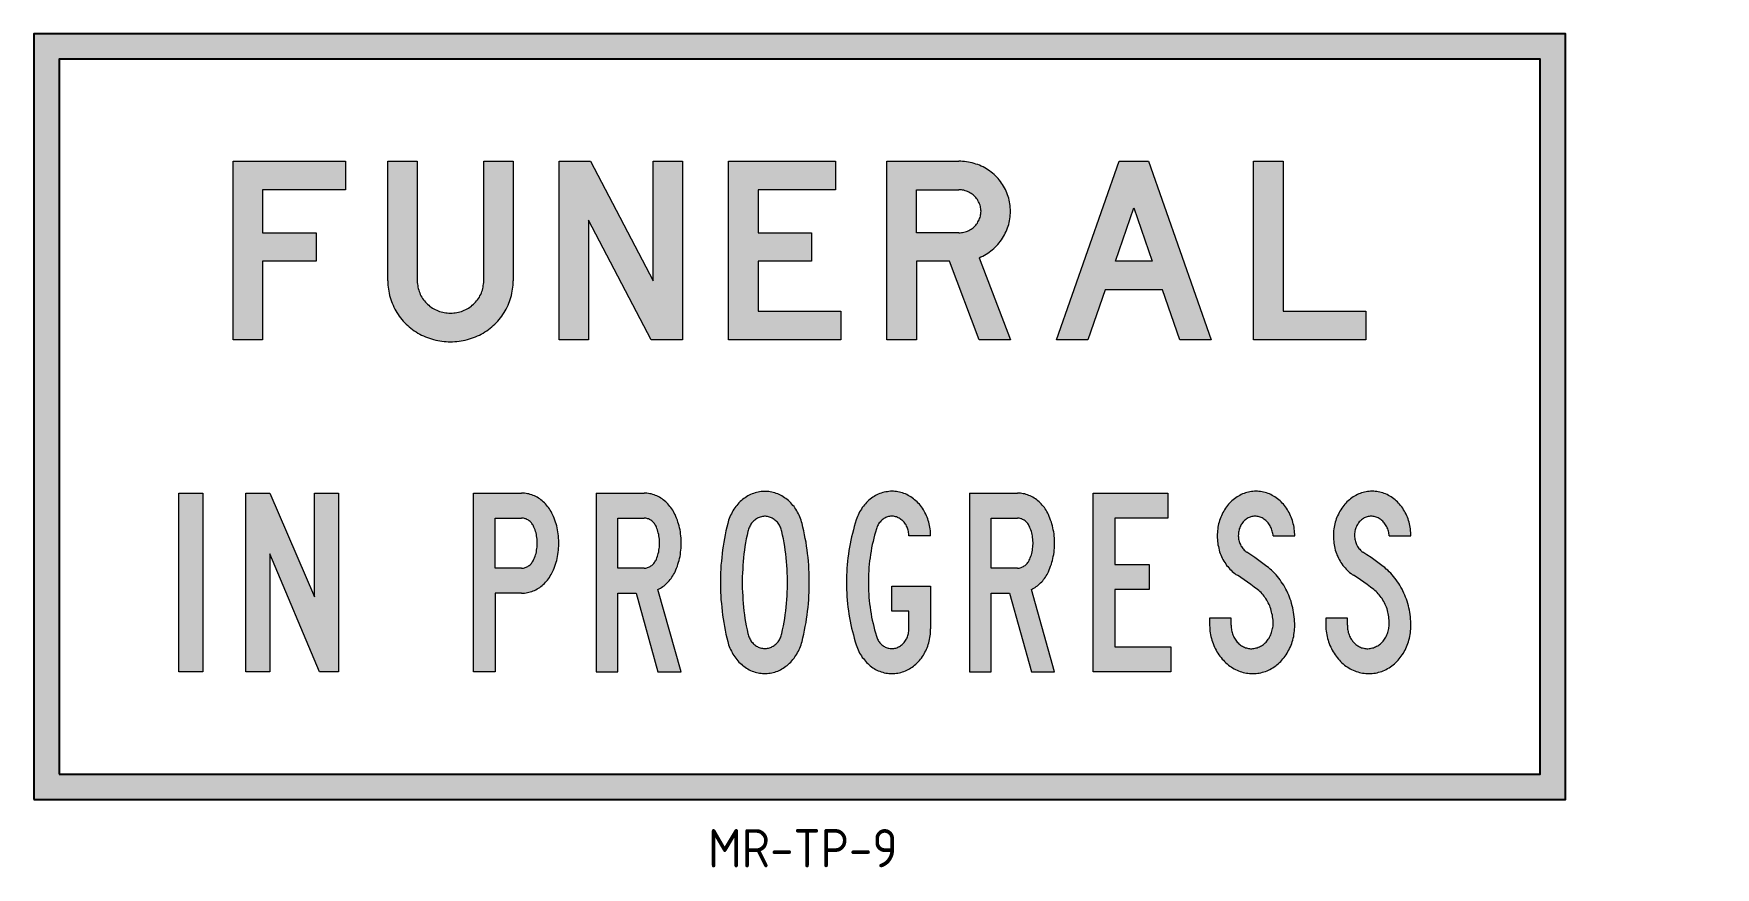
# Model space of a CAD drawing. Extents: x 96 to 228, y 125 to 190.
import ezdxf

# ---------------------------------------------------------------- set-up
doc = ezdxf.new("R2010")
doc.units = 0
doc.header["$LTSCALE"] = 12
doc.header["$MEASUREMENT"] = 0
doc.layers.get('0').update_dxf_attribs({"linetype": 'CONTINUOUS'})
for name, color, linetype in [('L25', 1, 'CONTINUOUS'), ('L35', 3, 'CONTINUOUS'), ('T25', 1, 'CONTINUOUS')]:
    doc.layers.add(name, color=color, linetype=linetype)
doc.styles.add('ISO', font='iso')

msp = doc.modelspace()

# ---------------------------------------------------------------- texts
at = {"layer": 'T25', "color": 3, "style": 'ISO'}
msp.add_text('MR-TP-9', height=3, dxfattribs=at).set_placement((149.11, 124.62))

# ---------------------------------------------------------------- hatches: boundary and pattern name
at = {"layer": 'L25'}
h = msp.add_hatch(color=256, dxfattribs=at)
h.paths.add_polyline_path([(98.28, 131.93), (214.28, 131.93), (214.28, 187.93), (98.28, 187.93)], flags=16)
h.paths.add_polyline_path([(96.28, 129.93), (216.28, 129.93), (216.28, 189.93), (96.28, 189.93)])
h = msp.add_hatch(color=256, dxfattribs=at)
h.paths.add_polyline_path([(191.84, 179.94), (194.15, 179.94), (194.15, 168.18), (200.64, 168.18), (200.64, 165.94), (191.84, 165.94)])
h.paths.add_polyline_path([(183.9, 172.1), (181.02, 172.1), (182.46, 176.3)], flags=16)
h.paths.add_polyline_path([(176.4, 165.94), (181.3, 179.94), (183.61, 179.94), (188.52, 165.94), (186.06, 165.94), (184.7, 169.86), (180.22, 169.86), (178.85, 165.94)])
h.paths.add_polyline_path([(150.72, 179.94), (159.09, 179.94), (159.09, 177.7), (153.03, 177.7), (153.03, 174.34), (157.21, 174.34), (157.21, 172.1), (153.03, 172.1), (153.03, 168.18), (159.52, 168.18), (159.52, 165.94), (150.72, 165.94)])
h.paths.add_polyline_path([(137.44, 179.94), (139.9, 179.94), (144.8, 170.56), (144.8, 179.94), (147.11, 179.94), (147.11, 165.94), (144.66, 165.94), (139.75, 175.32), (139.75, 165.94), (137.44, 165.94)])
h.paths.add_polyline_path([(111.91, 179.94), (120.7, 179.94), (120.7, 177.7), (114.21, 177.7), (114.21, 174.34), (118.4, 174.34), (118.4, 172.1), (114.21, 172.1), (114.21, 165.94), (111.91, 165.94)])
h.paths.add_polyline_path([(168.75, 174.34), (165.43, 174.34), (165.43, 177.7), (168.75, 177.7), (168.85, 177.69), (168.96, 177.69), (169.05, 177.67), (169.15, 177.66), (169.25, 177.63), (169.35, 177.6), (169.44, 177.56), (169.53, 177.52), (169.62, 177.47), (169.71, 177.42), (169.79, 177.37), (169.87, 177.31), (169.94, 177.24), (170.01, 177.17), (170.08, 177.1), (170.14, 177.02), (170.2, 176.94), (170.25, 176.86), (170.3, 176.77), (170.35, 176.69), (170.38, 176.59), (170.41, 176.5), (170.44, 176.4), (170.46, 176.31), (170.47, 176.21), (170.48, 176.11), (170.49, 176.02), (170.48, 175.92), (170.47, 175.82), (170.46, 175.73), (170.44, 175.63), (170.41, 175.54), (170.38, 175.44), (170.35, 175.35), (170.3, 175.26), (170.25, 175.18), (170.2, 175.09), (170.14, 175.01), (170.08, 174.93), (170.01, 174.86), (169.94, 174.79), (169.87, 174.73), (169.79, 174.67), (169.71, 174.61), (169.62, 174.56), (169.53, 174.51), (169.44, 174.47), (169.35, 174.44), (169.25, 174.41), (169.15, 174.38), (169.05, 174.36), (168.96, 174.35), (168.85, 174.34)], flags=16)
h.paths.add_polyline_path([(170.34, 172.38), (172.79, 165.94), (170.34, 165.94), (168.03, 172.1), (165.43, 172.1), (165.43, 165.94), (163.12, 165.94), (163.12, 179.94), (168.75, 179.94), (168.91, 179.94), (169.05, 179.93), (169.2, 179.91), (169.36, 179.9), (169.5, 179.87), (169.65, 179.84), (169.8, 179.81), (169.95, 179.77), (170.09, 179.72), (170.23, 179.67), (170.37, 179.62), (170.51, 179.56), (170.65, 179.49), (170.78, 179.42), (170.91, 179.34), (171.03, 179.26), (171.16, 179.18), (171.28, 179.09), (171.39, 179), (171.51, 178.9), (171.61, 178.79), (171.72, 178.69), (171.82, 178.58), (171.92, 178.47), (172.01, 178.35), (172.1, 178.23), (172.18, 178.11), (172.26, 177.98), (172.33, 177.85), (172.4, 177.72), (172.46, 177.59), (172.52, 177.45), (172.57, 177.31), (172.62, 177.18), (172.66, 177.04), (172.69, 176.89), (172.73, 176.75), (172.75, 176.6), (172.77, 176.46), (172.78, 176.31), (172.79, 176.16), (172.79, 176.02), (172.79, 175.87), (172.78, 175.72), (172.77, 175.57), (172.75, 175.43), (172.72, 175.28), (172.69, 175.14), (172.66, 174.99), (172.61, 174.84), (172.57, 174.71), (172.51, 174.57), (172.45, 174.43), (172.39, 174.29), (172.32, 174.16), (172.25, 174.03), (172.17, 173.91), (172.08, 173.78), (171.99, 173.66), (171.9, 173.54), (171.8, 173.42), (171.7, 173.32), (171.6, 173.21), (171.49, 173.1), (171.37, 173.01), (171.26, 172.91), (171.13, 172.82), (171.01, 172.74), (170.88, 172.65), (170.75, 172.58), (170.62, 172.51), (170.48, 172.44)])
h.paths.add_polyline_path([(124.03, 170.56), (124.03, 179.94), (126.33, 179.94), (126.33, 170.56), (126.33, 170.44), (126.34, 170.32), (126.36, 170.2), (126.38, 170.08), (126.4, 169.96), (126.44, 169.85), (126.47, 169.73), (126.52, 169.62), (126.56, 169.51), (126.62, 169.4), (126.68, 169.29), (126.74, 169.19), (126.81, 169.09), (126.89, 169), (126.96, 168.9), (127.05, 168.81), (127.14, 168.73), (127.23, 168.65), (127.32, 168.57), (127.42, 168.5), (127.52, 168.44), (127.63, 168.37), (127.74, 168.31), (127.85, 168.26), (127.96, 168.22), (128.08, 168.17), (128.2, 168.14), (128.32, 168.11), (128.44, 168.08), (128.56, 168.06), (128.68, 168.05), (128.81, 168.04), (128.93, 168.04), (129.05, 168.04), (129.18, 168.05), (129.3, 168.06), (129.42, 168.08), (129.55, 168.11), (129.66, 168.14), (129.78, 168.17), (129.9, 168.22), (130.01, 168.26), (130.12, 168.31), (130.23, 168.37), (130.34, 168.44), (130.44, 168.5), (130.54, 168.57), (130.63, 168.65), (130.73, 168.73), (130.81, 168.81), (130.9, 168.9), (130.97, 169), (131.05, 169.09), (131.12, 169.19), (131.19, 169.29), (131.24, 169.4), (131.3, 169.51), (131.35, 169.62), (131.39, 169.73), (131.43, 169.85), (131.46, 169.96), (131.48, 170.08), (131.5, 170.2), (131.52, 170.32), (131.53, 170.44), (131.53, 170.56), (131.53, 179.94), (133.84, 179.94), (133.84, 170.56), (133.84, 170.39), (133.83, 170.23), (133.81, 170.07), (133.79, 169.91), (133.77, 169.75), (133.74, 169.59), (133.7, 169.43), (133.66, 169.27), (133.61, 169.11), (133.56, 168.96), (133.5, 168.81), (133.44, 168.66), (133.37, 168.51), (133.29, 168.36), (133.22, 168.22), (133.13, 168.08), (133.04, 167.94), (132.95, 167.81), (132.85, 167.68), (132.74, 167.55), (132.63, 167.42), (132.53, 167.3), (132.41, 167.18), (132.28, 167.07), (132.16, 166.96), (132.03, 166.86), (131.9, 166.76), (131.77, 166.66), (131.63, 166.57), (131.48, 166.48), (131.34, 166.4), (131.19, 166.32), (131.04, 166.25), (130.89, 166.18), (130.73, 166.12), (130.58, 166.07), (130.42, 166.02), (130.26, 165.97), (130.09, 165.93), (129.93, 165.89), (129.76, 165.86), (129.6, 165.84), (129.43, 165.82), (129.27, 165.81), (129.1, 165.8), (128.93, 165.8), (128.76, 165.8), (128.59, 165.81), (128.43, 165.82), (128.26, 165.84), (128.1, 165.86), (127.93, 165.89), (127.77, 165.93), (127.6, 165.97), (127.44, 166.02), (127.28, 166.07), (127.13, 166.12), (126.97, 166.18), (126.82, 166.25), (126.67, 166.32), (126.52, 166.4), (126.38, 166.48), (126.23, 166.57), (126.09, 166.66), (125.96, 166.76), (125.83, 166.86), (125.7, 166.96), (125.58, 167.07), (125.45, 167.18), (125.34, 167.3), (125.23, 167.42), (125.12, 167.55), (125.02, 167.68), (124.91, 167.81), (124.82, 167.94), (124.73, 168.08), (124.64, 168.22), (124.57, 168.36), (124.49, 168.51), (124.43, 168.66), (124.36, 168.81), (124.3, 168.96), (124.25, 169.11), (124.2, 169.27), (124.16, 169.43), (124.12, 169.59), (124.09, 169.75), (124.07, 169.91), (124.05, 170.07), (124.03, 170.23), (124.03, 170.39)])
h.paths.add_polyline_path([(224.26, 170.19), (224.26, 175.68), (228.01, 175.68), (228.01, 170.19)], flags=9)
h = msp.add_hatch(color=256, dxfattribs=at)
h.paths.add_polyline_path([(179.28, 139.94), (179.28, 153.94), (185.11, 153.94), (185.11, 151.98), (180.98, 151.98), (180.98, 148.34), (183.65, 148.34), (183.65, 146.38), (180.98, 146.38), (180.98, 141.9), (185.35, 141.9), (185.35, 139.94)])
h.paths.add_polyline_path([(154.89, 142.95), (154.95, 143.24), (155.01, 143.53), (155.06, 143.82), (155.11, 144.12), (155.15, 144.41), (155.19, 144.71), (155.23, 145), (155.26, 145.3), (155.28, 145.6), (155.3, 145.89), (155.31, 146.19), (155.32, 146.49), (155.33, 146.79), (155.33, 147.09), (155.32, 147.39), (155.31, 147.69), (155.3, 147.98), (155.28, 148.28), (155.26, 148.58), (155.23, 148.87), (155.19, 149.17), (155.15, 149.47), (155.11, 149.76), (155.06, 150.05), (155.01, 150.35), (154.95, 150.64), (154.89, 150.93), (154.87, 151.02), (154.84, 151.11), (154.81, 151.19), (154.78, 151.28), (154.73, 151.36), (154.69, 151.43), (154.64, 151.51), (154.59, 151.58), (154.54, 151.65), (154.48, 151.71), (154.42, 151.77), (154.35, 151.83), (154.28, 151.88), (154.21, 151.92), (154.14, 151.97), (154.07, 152), (153.99, 152.03), (153.92, 152.06), (153.84, 152.08), (153.76, 152.1), (153.68, 152.11), (153.6, 152.12), (153.52, 152.12), (153.44, 152.11), (153.36, 152.1), (153.28, 152.08), (153.2, 152.06), (153.12, 152.03), (153.04, 152), (152.97, 151.97), (152.9, 151.92), (152.83, 151.88), (152.76, 151.83), (152.7, 151.77), (152.63, 151.71), (152.58, 151.65), (152.52, 151.58), (152.47, 151.51), (152.42, 151.43), (152.38, 151.36), (152.34, 151.28), (152.3, 151.19), (152.27, 151.11), (152.24, 151.02), (152.22, 150.93), (152.16, 150.64), (152.1, 150.35), (152.05, 150.05), (152, 149.76), (151.96, 149.47), (151.92, 149.17), (151.89, 148.87), (151.86, 148.58), (151.83, 148.28), (151.82, 147.98), (151.8, 147.69), (151.79, 147.39), (151.79, 147.09), (151.79, 146.79), (151.79, 146.49), (151.8, 146.19), (151.82, 145.89), (151.83, 145.6), (151.86, 145.3), (151.89, 145), (151.92, 144.71), (151.96, 144.41), (152, 144.12), (152.05, 143.82), (152.1, 143.53), (152.16, 143.24), (152.22, 142.95), (152.24, 142.86), (152.27, 142.77), (152.3, 142.69), (152.34, 142.6), (152.38, 142.52), (152.42, 142.44), (152.47, 142.37), (152.52, 142.3), (152.58, 142.23), (152.63, 142.16), (152.7, 142.11), (152.76, 142.05), (152.83, 142), (152.9, 141.95), (152.97, 141.91), (153.04, 141.87), (153.12, 141.84), (153.2, 141.82), (153.28, 141.79), (153.36, 141.78), (153.44, 141.77), (153.52, 141.76), (153.6, 141.76), (153.68, 141.77), (153.76, 141.78), (153.84, 141.79), (153.92, 141.82), (153.99, 141.84), (154.07, 141.87), (154.14, 141.91), (154.21, 141.95), (154.28, 142), (154.35, 142.05), (154.42, 142.11), (154.48, 142.16), (154.54, 142.23), (154.59, 142.3), (154.64, 142.37), (154.69, 142.44), (154.73, 142.52), (154.78, 142.6), (154.81, 142.69), (154.84, 142.77), (154.87, 142.86)], flags=16)
h.paths.add_polyline_path([(156.47, 142.32), (156.54, 142.61), (156.6, 142.9), (156.67, 143.2), (156.72, 143.49), (156.78, 143.79), (156.82, 144.08), (156.87, 144.38), (156.9, 144.68), (156.94, 144.98), (156.97, 145.28), (156.99, 145.58), (157.01, 145.88), (157.02, 146.19), (157.03, 146.48), (157.03, 146.79), (157.03, 147.09), (157.03, 147.39), (157.02, 147.69), (157.01, 148), (156.99, 148.3), (156.97, 148.6), (156.94, 148.9), (156.9, 149.2), (156.87, 149.5), (156.82, 149.79), (156.78, 150.09), (156.72, 150.39), (156.67, 150.68), (156.6, 150.98), (156.54, 151.27), (156.47, 151.56), (156.43, 151.69), (156.39, 151.82), (156.35, 151.95), (156.3, 152.08), (156.25, 152.2), (156.19, 152.32), (156.12, 152.44), (156.06, 152.55), (155.99, 152.67), (155.91, 152.78), (155.84, 152.88), (155.76, 152.98), (155.67, 153.08), (155.58, 153.18), (155.49, 153.27), (155.4, 153.35), (155.3, 153.43), (155.2, 153.51), (155.1, 153.58), (154.99, 153.65), (154.89, 153.72), (154.78, 153.77), (154.67, 153.83), (154.56, 153.88), (154.44, 153.92), (154.33, 153.96), (154.21, 153.99), (154.09, 154.01), (153.97, 154.04), (153.86, 154.06), (153.73, 154.07), (153.62, 154.07), (153.5, 154.07), (153.38, 154.07), (153.26, 154.06), (153.14, 154.04), (153.02, 154.01), (152.9, 153.99), (152.79, 153.96), (152.67, 153.92), (152.55, 153.88), (152.44, 153.83), (152.33, 153.77), (152.22, 153.72), (152.12, 153.65), (152.01, 153.58), (151.91, 153.51), (151.81, 153.43), (151.72, 153.35), (151.62, 153.27), (151.53, 153.18), (151.44, 153.08), (151.36, 152.98), (151.28, 152.88), (151.2, 152.78), (151.13, 152.67), (151.05, 152.55), (150.99, 152.44), (150.93, 152.32), (150.87, 152.2), (150.81, 152.08), (150.77, 151.95), (150.72, 151.82), (150.68, 151.69), (150.65, 151.56), (150.57, 151.27), (150.51, 150.98), (150.45, 150.68), (150.39, 150.39), (150.34, 150.09), (150.29, 149.79), (150.25, 149.5), (150.21, 149.2), (150.18, 148.9), (150.15, 148.6), (150.12, 148.3), (150.11, 148), (150.09, 147.69), (150.08, 147.39), (150.08, 147.09), (150.08, 146.79), (150.08, 146.48), (150.09, 146.19), (150.11, 145.88), (150.12, 145.58), (150.15, 145.28), (150.18, 144.98), (150.21, 144.68), (150.25, 144.38), (150.29, 144.08), (150.34, 143.79), (150.39, 143.49), (150.45, 143.2), (150.51, 142.9), (150.57, 142.61), (150.65, 142.32), (150.68, 142.19), (150.72, 142.06), (150.77, 141.93), (150.81, 141.8), (150.87, 141.68), (150.93, 141.56), (150.99, 141.44), (151.05, 141.32), (151.13, 141.21), (151.2, 141.1), (151.28, 141), (151.36, 140.89), (151.44, 140.8), (151.53, 140.7), (151.62, 140.61), (151.72, 140.53), (151.81, 140.44), (151.91, 140.37), (152.01, 140.29), (152.12, 140.23), (152.22, 140.16), (152.33, 140.1), (152.44, 140.05), (152.55, 140), (152.67, 139.96), (152.79, 139.92), (152.9, 139.89), (153.02, 139.86), (153.14, 139.84), (153.26, 139.82), (153.38, 139.81), (153.5, 139.8), (153.62, 139.8), (153.73, 139.81), (153.86, 139.82), (153.97, 139.84), (154.09, 139.86), (154.21, 139.89), (154.33, 139.92), (154.44, 139.96), (154.56, 140), (154.67, 140.05), (154.78, 140.1), (154.89, 140.16), (154.99, 140.23), (155.1, 140.29), (155.2, 140.37), (155.3, 140.44), (155.4, 140.53), (155.49, 140.61), (155.58, 140.7), (155.67, 140.8), (155.76, 140.89), (155.84, 141), (155.91, 141.1), (155.99, 141.21), (156.06, 141.32), (156.12, 141.44), (156.19, 141.56), (156.25, 141.68), (156.3, 141.8), (156.35, 141.93), (156.39, 142.06), (156.43, 142.19)])
h.paths.add_polyline_path([(112.9, 139.94), (112.9, 153.94), (114.78, 153.94), (118.27, 145.82), (118.27, 153.94), (120.15, 153.94), (120.15, 139.94), (118.67, 139.94), (114.78, 149.18), (114.78, 139.94)])
h.paths.add_polyline_path([(107.66, 139.94), (107.66, 153.94), (109.54, 153.94), (109.54, 139.94)])
h.paths.add_polyline_path([(199.19, 143.58), (199.19, 144.14), (197.49, 144.14), (197.49, 143.72), (197.49, 143.57), (197.5, 143.42), (197.51, 143.28), (197.52, 143.13), (197.54, 142.99), (197.57, 142.84), (197.6, 142.7), (197.64, 142.56), (197.67, 142.42), (197.72, 142.28), (197.77, 142.15), (197.82, 142.01), (197.88, 141.88), (197.94, 141.76), (198, 141.63), (198.07, 141.51), (198.15, 141.39), (198.22, 141.27), (198.31, 141.16), (198.39, 141.05), (198.48, 140.94), (198.57, 140.84), (198.66, 140.74), (198.76, 140.65), (198.86, 140.56), (198.97, 140.47), (199.07, 140.39), (199.18, 140.32), (199.3, 140.25), (199.41, 140.18), (199.52, 140.12), (199.64, 140.07), (199.76, 140.02), (199.88, 139.97), (200, 139.93), (200.13, 139.89), (200.25, 139.86), (200.38, 139.84), (200.51, 139.82), (200.63, 139.81), (200.76, 139.8), (200.89, 139.8), (201.01, 139.8), (201.14, 139.81), (201.26, 139.83), (201.39, 139.84), (201.51, 139.87), (201.63, 139.9), (201.75, 139.94), (201.88, 139.97), (201.99, 140.02), (202.11, 140.07), (202.23, 140.13), (202.34, 140.19), (202.45, 140.26), (202.56, 140.33), (202.67, 140.4), (202.77, 140.49), (202.87, 140.57), (202.97, 140.66), (203.06, 140.75), (203.16, 140.85), (203.25, 140.96), (203.33, 141.06), (203.41, 141.17), (203.49, 141.28), (203.57, 141.4), (203.64, 141.52), (203.7, 141.64), (203.76, 141.77), (203.82, 141.9), (203.88, 142.03), (203.93, 142.16), (203.97, 142.3), (204.01, 142.43), (204.05, 142.57), (204.08, 142.71), (204.11, 142.86), (204.13, 143), (204.14, 143.14), (204.16, 143.29), (204.16, 143.43), (204.16, 143.58), (204.16, 143.72), (204.16, 143.9), (204.14, 144.07), (204.13, 144.25), (204.1, 144.43), (204.08, 144.6), (204.04, 144.78), (204.01, 144.95), (203.97, 145.12), (203.92, 145.29), (203.87, 145.46), (203.81, 145.62), (203.75, 145.79), (203.69, 145.95), (203.62, 146.11), (203.54, 146.27), (203.47, 146.42), (203.38, 146.57), (203.3, 146.72), (203.21, 146.86), (203.11, 147), (203.02, 147.14), (202.91, 147.28), (202.81, 147.41), (202.7, 147.53), (202.59, 147.66), (202.47, 147.77), (202.35, 147.89), (202.23, 147.99), (202.11, 148.1), (201.98, 148.2), (201.67, 148.43), (201.35, 148.66), (201.04, 148.89), (200.72, 149.11), (200.4, 149.32), (200.33, 149.37), (200.27, 149.42), (200.21, 149.48), (200.15, 149.54), (200.09, 149.6), (200.04, 149.67), (199.99, 149.75), (199.95, 149.82), (199.9, 149.9), (199.87, 149.98), (199.84, 150.07), (199.81, 150.15), (199.79, 150.24), (199.77, 150.33), (199.76, 150.42), (199.75, 150.51), (199.74, 150.6), (199.75, 150.69), (199.75, 150.78), (199.76, 150.88), (199.78, 150.96), (199.8, 151.05), (199.82, 151.14), (199.85, 151.23), (199.89, 151.31), (199.93, 151.39), (199.97, 151.47), (200.02, 151.54), (200.07, 151.61), (200.12, 151.68), (200.18, 151.74), (200.24, 151.8), (200.3, 151.85), (200.37, 151.9), (200.44, 151.95), (200.51, 151.99), (200.58, 152.03), (200.66, 152.06), (200.73, 152.08), (200.81, 152.1), (200.89, 152.11), (200.97, 152.12), (201.05, 152.12), (201.13, 152.12), (201.21, 152.11), (201.29, 152.1), (201.37, 152.08), (201.45, 152.05), (201.53, 152.02), (201.61, 151.99), (201.68, 151.95), (201.75, 151.9), (201.83, 151.85), (201.89, 151.79), (201.96, 151.73), (202.02, 151.67), (202.08, 151.6), (202.13, 151.53), (202.18, 151.46), (202.23, 151.38), (202.28, 151.3), (202.31, 151.22), (202.35, 151.13), (202.38, 151.04), (202.41, 150.95), (202.43, 150.86), (202.44, 150.77), (202.46, 150.67), (202.47, 150.58), (204.16, 150.58), (204.16, 150.72), (204.16, 150.85), (204.14, 150.99), (204.13, 151.13), (204.11, 151.26), (204.08, 151.4), (204.05, 151.53), (204.02, 151.66), (203.98, 151.79), (203.94, 151.92), (203.89, 152.05), (203.84, 152.17), (203.78, 152.29), (203.72, 152.41), (203.66, 152.53), (203.59, 152.64), (203.52, 152.75), (203.44, 152.86), (203.36, 152.96), (203.28, 153.06), (203.19, 153.16), (203.1, 153.25), (203.01, 153.33), (202.92, 153.42), (202.82, 153.5), (202.72, 153.57), (202.61, 153.64), (202.51, 153.7), (202.4, 153.76), (202.29, 153.82), (202.18, 153.87), (202.07, 153.91), (201.96, 153.95), (201.84, 153.99), (201.72, 154.01), (201.61, 154.04), (201.49, 154.06), (201.37, 154.07), (201.25, 154.08), (201.13, 154.08), (201.01, 154.08), (200.89, 154.07), (200.77, 154.06), (200.65, 154.04), (200.54, 154.01), (200.42, 153.99), (200.3, 153.95), (200.19, 153.91), (200.08, 153.87), (199.97, 153.82), (199.86, 153.76), (199.75, 153.7), (199.64, 153.64), (199.54, 153.57), (199.44, 153.5), (199.34, 153.42), (199.25, 153.33), (199.15, 153.25), (199.07, 153.16), (198.98, 153.06), (198.9, 152.96), (198.82, 152.86), (198.74, 152.75), (198.67, 152.64), (198.6, 152.53), (198.54, 152.41), (198.48, 152.29), (198.42, 152.17), (198.37, 152.05), (198.32, 151.92), (198.28, 151.79), (198.24, 151.66), (198.21, 151.53), (198.18, 151.4), (198.15, 151.26), (198.13, 151.13), (198.11, 150.99), (198.1, 150.85), (198.1, 150.72), (198.1, 150.58), (198.1, 150.44), (198.1, 150.3), (198.12, 150.16), (198.13, 150.02), (198.15, 149.89), (198.18, 149.75), (198.21, 149.62), (198.24, 149.48), (198.28, 149.35), (198.33, 149.22), (198.37, 149.1), (198.43, 148.97), (198.49, 148.85), (198.55, 148.73), (198.61, 148.61), (198.68, 148.5), (198.75, 148.39), (198.83, 148.28), (198.91, 148.18), (199, 148.08), (199.09, 147.98), (199.17, 147.89), (199.27, 147.8), (199.36, 147.72), (199.47, 147.64), (199.57, 147.57), (199.67, 147.5), (199.94, 147.32), (200.21, 147.15), (200.47, 146.96), (200.73, 146.77), (201, 146.58), (201.25, 146.38), (201.34, 146.3), (201.43, 146.22), (201.52, 146.14), (201.6, 146.05), (201.68, 145.96), (201.76, 145.86), (201.83, 145.77), (201.91, 145.67), (201.97, 145.56), (202.04, 145.45), (202.09, 145.34), (202.15, 145.22), (202.2, 145.11), (202.25, 144.99), (202.29, 144.87), (202.32, 144.74), (202.36, 144.62), (202.39, 144.5), (202.41, 144.37), (202.43, 144.24), (202.44, 144.11), (202.46, 143.98), (202.46, 143.85), (202.47, 143.72), (202.46, 143.62), (202.45, 143.52), (202.44, 143.42), (202.43, 143.32), (202.41, 143.22), (202.38, 143.12), (202.36, 143.02), (202.32, 142.93), (202.28, 142.84), (202.24, 142.75), (202.2, 142.66), (202.15, 142.58), (202.09, 142.5), (202.04, 142.42), (201.98, 142.35), (201.92, 142.27), (201.85, 142.21), (201.78, 142.14), (201.71, 142.08), (201.64, 142.03), (201.56, 141.98), (201.48, 141.94), (201.4, 141.9), (201.32, 141.86), (201.23, 141.83), (201.15, 141.81), (201.06, 141.79), (200.97, 141.77), (200.89, 141.76), (200.8, 141.75), (200.72, 141.75), (200.63, 141.76), (200.55, 141.77), (200.47, 141.79), (200.38, 141.81), (200.3, 141.83), (200.22, 141.86), (200.14, 141.9), (200.07, 141.94), (200, 141.98), (199.92, 142.03), (199.85, 142.08), (199.79, 142.14), (199.72, 142.2), (199.66, 142.27), (199.6, 142.34), (199.55, 142.41), (199.49, 142.49), (199.44, 142.57), (199.4, 142.65), (199.36, 142.74), (199.32, 142.83), (199.29, 142.91), (199.26, 143.01), (199.24, 143.1), (199.22, 143.19), (199.2, 143.29), (199.2, 143.39), (199.19, 143.48)])
h.paths.add_polyline_path([(190.08, 143.58), (190.08, 144.14), (188.39, 144.14), (188.39, 143.72), (188.39, 143.57), (188.4, 143.42), (188.41, 143.28), (188.42, 143.13), (188.44, 142.99), (188.47, 142.84), (188.5, 142.7), (188.53, 142.56), (188.57, 142.42), (188.62, 142.28), (188.66, 142.15), (188.72, 142.01), (188.77, 141.88), (188.84, 141.76), (188.9, 141.63), (188.97, 141.51), (189.04, 141.39), (189.12, 141.27), (189.2, 141.16), (189.29, 141.05), (189.38, 140.94), (189.47, 140.84), (189.56, 140.74), (189.66, 140.65), (189.76, 140.56), (189.87, 140.47), (189.97, 140.39), (190.08, 140.32), (190.19, 140.25), (190.31, 140.18), (190.42, 140.12), (190.54, 140.07), (190.66, 140.02), (190.78, 139.97), (190.9, 139.93), (191.03, 139.89), (191.15, 139.86), (191.28, 139.84), (191.4, 139.82), (191.53, 139.81), (191.66, 139.8), (191.78, 139.8), (191.91, 139.8), (192.04, 139.81), (192.16, 139.83), (192.28, 139.84), (192.41, 139.87), (192.53, 139.9), (192.65, 139.94), (192.77, 139.97), (192.89, 140.02), (193.01, 140.07), (193.12, 140.13), (193.24, 140.19), (193.35, 140.26), (193.46, 140.33), (193.57, 140.4), (193.67, 140.49), (193.77, 140.57), (193.87, 140.66), (193.97, 140.75), (194.05, 140.85), (194.14, 140.96), (194.23, 141.06), (194.31, 141.17), (194.39, 141.28), (194.46, 141.4), (194.53, 141.52), (194.6, 141.64), (194.66, 141.77), (194.72, 141.9), (194.78, 142.03), (194.83, 142.16), (194.87, 142.3), (194.91, 142.43), (194.94, 142.57), (194.98, 142.71), (195, 142.86), (195.02, 143), (195.04, 143.14), (195.05, 143.29), (195.06, 143.43), (195.06, 143.58), (195.06, 143.72), (195.05, 143.9), (195.04, 144.07), (195.02, 144.25), (195, 144.43), (194.97, 144.6), (194.94, 144.78), (194.91, 144.95), (194.86, 145.12), (194.82, 145.29), (194.77, 145.46), (194.71, 145.62), (194.65, 145.79), (194.59, 145.95), (194.52, 146.11), (194.44, 146.27), (194.37, 146.42), (194.28, 146.57), (194.2, 146.72), (194.11, 146.86), (194.01, 147), (193.92, 147.14), (193.81, 147.28), (193.71, 147.41), (193.6, 147.53), (193.49, 147.66), (193.37, 147.77), (193.25, 147.89), (193.13, 147.99), (193.01, 148.1), (192.87, 148.2), (192.57, 148.43), (192.25, 148.66), (191.94, 148.89), (191.62, 149.11), (191.3, 149.32), (191.23, 149.37), (191.17, 149.42), (191.1, 149.48), (191.05, 149.54), (190.99, 149.6), (190.94, 149.67), (190.89, 149.75), (190.84, 149.82), (190.81, 149.9), (190.77, 149.98), (190.74, 150.07), (190.71, 150.15), (190.69, 150.24), (190.67, 150.33), (190.65, 150.42), (190.65, 150.51), (190.64, 150.6), (190.65, 150.69), (190.65, 150.78), (190.66, 150.88), (190.68, 150.96), (190.7, 151.05), (190.72, 151.14), (190.75, 151.23), (190.79, 151.31), (190.83, 151.39), (190.87, 151.47), (190.92, 151.54), (190.97, 151.61), (191.02, 151.68), (191.08, 151.74), (191.14, 151.8), (191.2, 151.85), (191.27, 151.9), (191.34, 151.95), (191.41, 151.99), (191.48, 152.03), (191.56, 152.06), (191.63, 152.08), (191.71, 152.1), (191.79, 152.11), (191.87, 152.12), (191.95, 152.12), (192.03, 152.12), (192.11, 152.11), (192.19, 152.1), (192.27, 152.08), (192.35, 152.05), (192.43, 152.02), (192.51, 151.99), (192.58, 151.95), (192.65, 151.9), (192.72, 151.85), (192.79, 151.79), (192.85, 151.73), (192.92, 151.67), (192.98, 151.6), (193.03, 151.53), (193.08, 151.46), (193.13, 151.38), (193.17, 151.3), (193.21, 151.22), (193.25, 151.13), (193.28, 151.04), (193.3, 150.95), (193.33, 150.86), (193.34, 150.77), (193.36, 150.67), (193.36, 150.58), (195.06, 150.58), (195.06, 150.72), (195.05, 150.85), (195.04, 150.99), (195.03, 151.13), (195.01, 151.26), (194.98, 151.4), (194.95, 151.53), (194.91, 151.66), (194.88, 151.79), (194.83, 151.92), (194.79, 152.05), (194.73, 152.17), (194.68, 152.29), (194.62, 152.41), (194.56, 152.53), (194.49, 152.64), (194.41, 152.75), (194.34, 152.86), (194.26, 152.96), (194.18, 153.06), (194.09, 153.16), (194, 153.25), (193.91, 153.33), (193.81, 153.42), (193.72, 153.5), (193.62, 153.57), (193.51, 153.64), (193.41, 153.7), (193.3, 153.76), (193.19, 153.82), (193.08, 153.87), (192.97, 153.91), (192.85, 153.95), (192.74, 153.99), (192.62, 154.01), (192.5, 154.04), (192.39, 154.06), (192.26, 154.07), (192.15, 154.08), (192.03, 154.08), (191.91, 154.08), (191.79, 154.07), (191.67, 154.06), (191.55, 154.04), (191.43, 154.01), (191.32, 153.99), (191.2, 153.95), (191.09, 153.91), (190.97, 153.87), (190.86, 153.82), (190.75, 153.76), (190.65, 153.7), (190.54, 153.64), (190.44, 153.57), (190.34, 153.5), (190.24, 153.42), (190.14, 153.33), (190.05, 153.25), (189.96, 153.16), (189.88, 153.06), (189.79, 152.96), (189.71, 152.86), (189.64, 152.75), (189.57, 152.64), (189.5, 152.53), (189.44, 152.41), (189.38, 152.29), (189.32, 152.17), (189.27, 152.05), (189.22, 151.92), (189.17, 151.79), (189.14, 151.66), (189.1, 151.53), (189.07, 151.4), (189.05, 151.26), (189.03, 151.13), (189.01, 150.99), (189, 150.85), (188.99, 150.72), (188.99, 150.58), (188.99, 150.44), (189, 150.3), (189.01, 150.16), (189.03, 150.02), (189.05, 149.89), (189.08, 149.75), (189.11, 149.62), (189.14, 149.48), (189.18, 149.35), (189.23, 149.22), (189.28, 149.1), (189.33, 148.97), (189.39, 148.85), (189.44, 148.73), (189.51, 148.61), (189.58, 148.5), (189.66, 148.39), (189.73, 148.28), (189.81, 148.18), (189.9, 148.08), (189.98, 147.98), (190.07, 147.89), (190.17, 147.8), (190.27, 147.72), (190.36, 147.64), (190.46, 147.57), (190.57, 147.5), (190.84, 147.32), (191.1, 147.15), (191.37, 146.96), (191.63, 146.77), (191.89, 146.58), (192.15, 146.38), (192.24, 146.3), (192.33, 146.22), (192.42, 146.14), (192.5, 146.05), (192.58, 145.96), (192.66, 145.86), (192.73, 145.77), (192.8, 145.67), (192.87, 145.56), (192.93, 145.45), (192.99, 145.34), (193.05, 145.22), (193.1, 145.11), (193.14, 144.99), (193.19, 144.87), (193.22, 144.74), (193.25, 144.62), (193.28, 144.5), (193.31, 144.37), (193.33, 144.24), (193.34, 144.11), (193.36, 143.98), (193.36, 143.85), (193.36, 143.72), (193.36, 143.62), (193.36, 143.52), (193.34, 143.42), (193.33, 143.32), (193.3, 143.22), (193.28, 143.12), (193.25, 143.02), (193.22, 142.93), (193.18, 142.84), (193.14, 142.75), (193.09, 142.66), (193.05, 142.58), (192.99, 142.5), (192.94, 142.42), (192.88, 142.35), (192.82, 142.27), (192.75, 142.21), (192.68, 142.14), (192.61, 142.08), (192.53, 142.03), (192.46, 141.98), (192.38, 141.94), (192.3, 141.9), (192.21, 141.86), (192.13, 141.83), (192.04, 141.81), (191.96, 141.79), (191.87, 141.77), (191.78, 141.76), (191.7, 141.75), (191.61, 141.75), (191.53, 141.76), (191.45, 141.77), (191.37, 141.79), (191.28, 141.81), (191.2, 141.83), (191.12, 141.86), (191.05, 141.9), (190.97, 141.94), (190.89, 141.98), (190.82, 142.03), (190.75, 142.08), (190.68, 142.14), (190.62, 142.2), (190.56, 142.27), (190.5, 142.34), (190.44, 142.41), (190.39, 142.49), (190.34, 142.57), (190.3, 142.65), (190.26, 142.74), (190.22, 142.83), (190.19, 142.91), (190.16, 143.01), (190.14, 143.1), (190.12, 143.19), (190.1, 143.29), (190.09, 143.39), (190.08, 143.48)])
h.paths.add_polyline_path([(174.43, 146.38), (174.53, 146.43), (174.63, 146.48), (174.72, 146.54), (174.81, 146.61), (174.91, 146.67), (174.99, 146.75), (175.08, 146.83), (175.16, 146.91), (175.24, 146.99), (175.32, 147.07), (175.39, 147.17), (175.46, 147.26), (175.53, 147.36), (175.6, 147.46), (175.66, 147.56), (175.71, 147.67), (175.77, 147.78), (175.83, 147.92), (175.89, 148.07), (175.94, 148.22), (176, 148.36), (176.04, 148.52), (176.09, 148.67), (176.12, 148.82), (176.15, 148.98), (176.18, 149.14), (176.21, 149.3), (176.22, 149.46), (176.24, 149.62), (176.25, 149.78), (176.25, 149.94), (176.25, 150.1), (176.25, 150.26), (176.24, 150.42), (176.22, 150.58), (176.21, 150.74), (176.18, 150.9), (176.15, 151.06), (176.12, 151.21), (176.09, 151.37), (176.04, 151.52), (176, 151.67), (175.94, 151.82), (175.89, 151.97), (175.83, 152.11), (175.77, 152.26), (175.71, 152.38), (175.65, 152.49), (175.58, 152.59), (175.52, 152.7), (175.45, 152.81), (175.37, 152.9), (175.29, 153), (175.21, 153.09), (175.12, 153.18), (175.04, 153.26), (174.94, 153.34), (174.85, 153.42), (174.75, 153.48), (174.65, 153.55), (174.55, 153.61), (174.45, 153.67), (174.34, 153.72), (174.24, 153.76), (174.13, 153.8), (174.02, 153.84), (173.91, 153.87), (173.79, 153.89), (173.68, 153.91), (173.57, 153.93), (173.45, 153.93), (173.34, 153.94), (169.58, 153.94), (169.58, 139.94), (171.27, 139.94), (171.27, 146.1), (172.73, 146.1), (174.43, 139.94), (176.25, 139.94)])
h.paths.add_polyline_path([(173.34, 148.06), (171.27, 148.06), (171.27, 151.98), (173.34, 151.98), (173.41, 151.98), (173.48, 151.97), (173.55, 151.95), (173.62, 151.93), (173.68, 151.91), (173.75, 151.88), (173.81, 151.85), (173.88, 151.81), (173.94, 151.76), (174, 151.72), (174.05, 151.67), (174.1, 151.61), (174.15, 151.55), (174.2, 151.49), (174.24, 151.42), (174.27, 151.35), (174.31, 151.28), (174.35, 151.17), (174.39, 151.05), (174.43, 150.93), (174.46, 150.82), (174.49, 150.69), (174.51, 150.58), (174.53, 150.45), (174.54, 150.33), (174.55, 150.21), (174.56, 150.08), (174.56, 149.96), (174.55, 149.83), (174.54, 149.71), (174.53, 149.59), (174.51, 149.46), (174.49, 149.34), (174.46, 149.22), (174.43, 149.11), (174.39, 148.99), (174.35, 148.87), (174.31, 148.76), (174.27, 148.69), (174.24, 148.62), (174.2, 148.55), (174.15, 148.49), (174.1, 148.43), (174.05, 148.37), (174, 148.32), (173.94, 148.27), (173.88, 148.23), (173.81, 148.19), (173.75, 148.16), (173.68, 148.13), (173.62, 148.1), (173.55, 148.09), (173.48, 148.07), (173.41, 148.06)], flags=16)
h.paths.add_polyline_path([(166.54, 150.58), (164.84, 150.58), (164.84, 150.67), (164.83, 150.76), (164.82, 150.85), (164.8, 150.94), (164.78, 151.03), (164.76, 151.12), (164.73, 151.2), (164.7, 151.28), (164.66, 151.36), (164.62, 151.44), (164.57, 151.51), (164.52, 151.58), (164.47, 151.65), (164.41, 151.71), (164.35, 151.78), (164.29, 151.83), (164.22, 151.88), (164.16, 151.93), (164.08, 151.97), (164.01, 152.01), (163.94, 152.04), (163.86, 152.07), (163.78, 152.09), (163.71, 152.11), (163.63, 152.12), (163.55, 152.13), (163.47, 152.13), (163.4, 152.12), (163.32, 152.11), (163.24, 152.1), (163.17, 152.08), (163.09, 152.05), (163.02, 152.02), (162.95, 151.98), (162.88, 151.94), (162.82, 151.9), (162.75, 151.84), (162.69, 151.79), (162.63, 151.73), (162.58, 151.67), (162.52, 151.6), (162.47, 151.53), (162.43, 151.46), (162.39, 151.38), (162.35, 151.31), (162.32, 151.22), (162.29, 151.14), (162.22, 150.89), (162.15, 150.65), (162.09, 150.4), (162.03, 150.15), (161.97, 149.9), (161.92, 149.64), (161.88, 149.39), (161.83, 149.13), (161.8, 148.88), (161.76, 148.62), (161.73, 148.36), (161.71, 148.11), (161.69, 147.85), (161.68, 147.59), (161.67, 147.33), (161.67, 147.07), (161.67, 146.81), (161.67, 146.55), (161.68, 146.29), (161.69, 146.03), (161.71, 145.77), (161.73, 145.52), (161.76, 145.26), (161.8, 145), (161.83, 144.74), (161.88, 144.49), (161.92, 144.23), (161.97, 143.98), (162.03, 143.73), (162.09, 143.48), (162.15, 143.23), (162.22, 142.99), (162.29, 142.74), (162.32, 142.66), (162.35, 142.58), (162.39, 142.5), (162.43, 142.43), (162.47, 142.35), (162.52, 142.29), (162.57, 142.22), (162.62, 142.16), (162.67, 142.1), (162.73, 142.05), (162.79, 142), (162.86, 141.95), (162.93, 141.91), (162.99, 141.87), (163.06, 141.84), (163.14, 141.82), (163.21, 141.79), (163.28, 141.78), (163.36, 141.77), (163.43, 141.76), (163.51, 141.76), (163.59, 141.76), (163.66, 141.77), (163.74, 141.79), (163.81, 141.8), (163.89, 141.83), (163.96, 141.86), (164.03, 141.89), (164.11, 141.92), (164.17, 141.97), (164.24, 142.02), (164.3, 142.07), (164.36, 142.12), (164.42, 142.18), (164.48, 142.24), (164.53, 142.31), (164.58, 142.38), (164.62, 142.46), (164.66, 142.53), (164.7, 142.61), (164.73, 142.69), (164.76, 142.78), (164.78, 142.86), (164.8, 142.94), (164.82, 143.03), (164.83, 143.12), (164.84, 143.21), (164.84, 143.3), (164.84, 144.7), (163.51, 144.7), (163.51, 146.66), (166.54, 146.66), (166.54, 143.3), (166.54, 143.16), (166.53, 143.02), (166.52, 142.89), (166.51, 142.75), (166.49, 142.62), (166.46, 142.48), (166.43, 142.35), (166.4, 142.22), (166.36, 142.08), (166.31, 141.96), (166.27, 141.83), (166.22, 141.71), (166.16, 141.58), (166.1, 141.47), (166.04, 141.35), (165.97, 141.24), (165.9, 141.13), (165.82, 141.02), (165.74, 140.92), (165.66, 140.82), (165.57, 140.72), (165.48, 140.63), (165.39, 140.55), (165.29, 140.46), (165.2, 140.38), (165.1, 140.31), (164.99, 140.24), (164.89, 140.18), (164.78, 140.12), (164.67, 140.06), (164.56, 140.01), (164.45, 139.97), (164.33, 139.93), (164.22, 139.89), (164.1, 139.86), (163.98, 139.84), (163.87, 139.82), (163.75, 139.81), (163.63, 139.8), (163.51, 139.8), (163.39, 139.8), (163.27, 139.81), (163.15, 139.82), (163.03, 139.84), (162.91, 139.87), (162.79, 139.9), (162.67, 139.94), (162.56, 139.98), (162.44, 140.02), (162.34, 140.07), (162.22, 140.13), (162.12, 140.2), (162.01, 140.26), (161.91, 140.34), (161.8, 140.41), (161.71, 140.5), (161.61, 140.58), (161.52, 140.67), (161.43, 140.77), (161.35, 140.87), (161.27, 140.97), (161.19, 141.07), (161.12, 141.18), (161.05, 141.3), (160.98, 141.41), (160.92, 141.53), (160.86, 141.66), (160.81, 141.78), (160.76, 141.91), (160.72, 142.04), (160.63, 142.3), (160.56, 142.57), (160.49, 142.83), (160.41, 143.1), (160.35, 143.36), (160.29, 143.63), (160.24, 143.91), (160.19, 144.17), (160.14, 144.45), (160.1, 144.72), (160.06, 145), (160.03, 145.27), (160.01, 145.55), (159.98, 145.83), (159.97, 146.1), (159.96, 146.38), (159.95, 146.66), (159.95, 146.94), (159.95, 147.22), (159.96, 147.5), (159.97, 147.77), (159.98, 148.05), (160.01, 148.33), (160.03, 148.6), (160.06, 148.88), (160.1, 149.16), (160.14, 149.43), (160.19, 149.7), (160.24, 149.97), (160.29, 150.24), (160.35, 150.51), (160.41, 150.78), (160.49, 151.05), (160.56, 151.31), (160.63, 151.58), (160.72, 151.84), (160.76, 151.97), (160.81, 152.1), (160.86, 152.22), (160.92, 152.34), (160.98, 152.46), (161.05, 152.58), (161.12, 152.69), (161.19, 152.81), (161.27, 152.91), (161.35, 153.01), (161.43, 153.11), (161.52, 153.21), (161.61, 153.3), (161.71, 153.38), (161.8, 153.47), (161.91, 153.54), (162.01, 153.61), (162.12, 153.68), (162.22, 153.75), (162.34, 153.8), (162.44, 153.85), (162.56, 153.9), (162.67, 153.94), (162.79, 153.98), (162.91, 154.01), (163.03, 154.04), (163.15, 154.05), (163.27, 154.07), (163.39, 154.08), (163.51, 154.08), (163.63, 154.08), (163.75, 154.07), (163.87, 154.06), (163.98, 154.04), (164.1, 154.01), (164.22, 153.99), (164.33, 153.95), (164.45, 153.91), (164.56, 153.87), (164.67, 153.82), (164.78, 153.76), (164.89, 153.7), (164.99, 153.64), (165.1, 153.57), (165.2, 153.5), (165.29, 153.42), (165.39, 153.33), (165.48, 153.25), (165.57, 153.16), (165.66, 153.06), (165.74, 152.96), (165.82, 152.86), (165.9, 152.75), (165.97, 152.64), (166.04, 152.53), (166.1, 152.41), (166.16, 152.29), (166.22, 152.17), (166.27, 152.05), (166.31, 151.92), (166.36, 151.79), (166.4, 151.66), (166.43, 151.53), (166.46, 151.4), (166.49, 151.26), (166.51, 151.13), (166.52, 150.99), (166.53, 150.85), (166.54, 150.72)])
h.paths.add_polyline_path([(145.18, 146.38), (145.28, 146.43), (145.38, 146.48), (145.47, 146.54), (145.57, 146.61), (145.66, 146.67), (145.74, 146.75), (145.83, 146.83), (145.91, 146.91), (145.99, 146.99), (146.07, 147.07), (146.14, 147.17), (146.22, 147.26), (146.28, 147.36), (146.35, 147.46), (146.41, 147.56), (146.47, 147.67), (146.52, 147.78), (146.58, 147.92), (146.64, 148.07), (146.7, 148.22), (146.75, 148.36), (146.79, 148.52), (146.84, 148.67), (146.87, 148.82), (146.91, 148.98), (146.94, 149.14), (146.96, 149.3), (146.98, 149.46), (146.99, 149.62), (147, 149.78), (147, 149.94), (147, 150.1), (147, 150.26), (146.99, 150.42), (146.98, 150.58), (146.96, 150.74), (146.94, 150.9), (146.91, 151.06), (146.87, 151.21), (146.84, 151.37), (146.79, 151.52), (146.75, 151.67), (146.7, 151.82), (146.64, 151.97), (146.58, 152.11), (146.52, 152.26), (146.46, 152.38), (146.4, 152.49), (146.34, 152.59), (146.27, 152.7), (146.2, 152.81), (146.12, 152.9), (146.04, 153), (145.96, 153.09), (145.88, 153.18), (145.79, 153.26), (145.69, 153.34), (145.6, 153.42), (145.5, 153.48), (145.41, 153.55), (145.3, 153.61), (145.2, 153.67), (145.1, 153.72), (144.99, 153.76), (144.88, 153.8), (144.77, 153.84), (144.66, 153.87), (144.54, 153.89), (144.43, 153.91), (144.32, 153.93), (144.21, 153.93), (144.09, 153.94), (140.33, 153.94), (140.33, 139.94), (142.03, 139.94), (142.03, 146.1), (143.48, 146.1), (145.18, 139.94), (147, 139.94)])
h.paths.add_polyline_path([(144.09, 148.06), (142.03, 148.06), (142.03, 151.98), (144.09, 151.98), (144.16, 151.98), (144.23, 151.97), (144.3, 151.95), (144.37, 151.93), (144.44, 151.91), (144.51, 151.88), (144.57, 151.85), (144.63, 151.81), (144.69, 151.76), (144.75, 151.72), (144.8, 151.67), (144.86, 151.61), (144.91, 151.55), (144.95, 151.49), (144.99, 151.42), (145.03, 151.35), (145.06, 151.28), (145.1, 151.17), (145.15, 151.05), (145.18, 150.93), (145.21, 150.82), (145.24, 150.69), (145.26, 150.58), (145.28, 150.45), (145.3, 150.33), (145.31, 150.21), (145.31, 150.08), (145.31, 149.96), (145.31, 149.83), (145.3, 149.71), (145.28, 149.59), (145.26, 149.46), (145.24, 149.34), (145.21, 149.22), (145.18, 149.11), (145.15, 148.99), (145.1, 148.87), (145.06, 148.76), (145.03, 148.69), (144.99, 148.62), (144.95, 148.55), (144.91, 148.49), (144.86, 148.43), (144.8, 148.37), (144.75, 148.32), (144.69, 148.27), (144.63, 148.23), (144.57, 148.19), (144.51, 148.16), (144.44, 148.13), (144.37, 148.1), (144.3, 148.09), (144.23, 148.07), (144.16, 148.06)], flags=16)
h.paths.add_polyline_path([(134.5, 148.06), (132.44, 148.06), (132.44, 151.98), (134.5, 151.98), (134.57, 151.98), (134.64, 151.97), (134.72, 151.95), (134.78, 151.93), (134.85, 151.91), (134.92, 151.88), (134.98, 151.85), (135.05, 151.81), (135.1, 151.76), (135.16, 151.72), (135.22, 151.67), (135.27, 151.61), (135.31, 151.55), (135.36, 151.49), (135.4, 151.42), (135.44, 151.35), (135.47, 151.28), (135.52, 151.17), (135.56, 151.05), (135.6, 150.93), (135.63, 150.82), (135.66, 150.69), (135.68, 150.58), (135.69, 150.45), (135.71, 150.33), (135.72, 150.21), (135.72, 150.08), (135.72, 149.96), (135.72, 149.83), (135.71, 149.71), (135.69, 149.59), (135.68, 149.46), (135.66, 149.34), (135.63, 149.22), (135.6, 149.11), (135.56, 148.99), (135.52, 148.87), (135.47, 148.76), (135.44, 148.69), (135.4, 148.62), (135.36, 148.55), (135.31, 148.49), (135.27, 148.43), (135.22, 148.37), (135.16, 148.32), (135.1, 148.27), (135.05, 148.23), (134.98, 148.19), (134.92, 148.16), (134.85, 148.13), (134.78, 148.1), (134.72, 148.09), (134.64, 148.07), (134.57, 148.06)], flags=16)
h.paths.add_polyline_path([(134.5, 146.1), (132.44, 146.1), (132.44, 139.94), (130.74, 139.94), (130.74, 153.94), (134.5, 153.94), (134.62, 153.93), (134.73, 153.93), (134.85, 153.91), (134.96, 153.89), (135.07, 153.87), (135.18, 153.84), (135.29, 153.8), (135.4, 153.76), (135.51, 153.72), (135.61, 153.67), (135.72, 153.61), (135.82, 153.55), (135.92, 153.48), (136.01, 153.42), (136.11, 153.34), (136.2, 153.26), (136.29, 153.18), (136.37, 153.09), (136.46, 153), (136.54, 152.9), (136.61, 152.81), (136.68, 152.7), (136.75, 152.59), (136.81, 152.49), (136.87, 152.38), (136.93, 152.26), (137, 152.11), (137.06, 151.97), (137.11, 151.82), (137.16, 151.67), (137.21, 151.52), (137.25, 151.37), (137.29, 151.21), (137.32, 151.06), (137.35, 150.9), (137.37, 150.74), (137.39, 150.58), (137.4, 150.42), (137.41, 150.26), (137.42, 150.1), (137.42, 149.94), (137.41, 149.78), (137.4, 149.62), (137.39, 149.46), (137.37, 149.3), (137.35, 149.14), (137.32, 148.98), (137.29, 148.82), (137.25, 148.67), (137.21, 148.52), (137.16, 148.36), (137.11, 148.22), (137.06, 148.07), (137, 147.92), (136.93, 147.78), (136.87, 147.66), (136.81, 147.55), (136.75, 147.45), (136.68, 147.34), (136.61, 147.23), (136.54, 147.13), (136.46, 147.04), (136.37, 146.95), (136.29, 146.86), (136.2, 146.78), (136.11, 146.7), (136.01, 146.62), (135.92, 146.55), (135.82, 146.49), (135.72, 146.43), (135.61, 146.37), (135.51, 146.32), (135.4, 146.27), (135.29, 146.24), (135.18, 146.2), (135.07, 146.17), (134.96, 146.14), (134.85, 146.13), (134.73, 146.11), (134.62, 146.1)])
h.paths.add_polyline_path([(224.26, 144.19), (224.26, 149.68), (228.01, 149.68), (228.01, 144.19)], flags=9)

# ---------------------------------------------------------------- linework, layer by layer
at = {"color": 1, "lineweight": 0}
for points in [[(111.91, 179.94), (120.7, 179.94), (120.7, 177.7), (114.21, 177.7), (114.21, 174.34), (118.4, 174.34), (118.4, 172.1), (114.21, 172.1), (114.21, 165.94), (111.91, 165.94), (111.91, 179.94), (111.91, 179.94)], [(124.03, 179.94), (126.33, 179.94), (126.33, 170.56), (126.33, 170.44), (126.34, 170.32), (126.36, 170.2), (126.38, 170.08), (126.4, 169.96), (126.44, 169.85), (126.47, 169.73), (126.52, 169.62), (126.56, 169.51), (126.62, 169.4), (126.68, 169.29), (126.74, 169.19), (126.81, 169.09), (126.89, 169), (126.96, 168.9), (127.05, 168.81), (127.14, 168.73), (127.23, 168.65), (127.32, 168.57), (127.42, 168.5), (127.52, 168.44), (127.63, 168.37), (127.74, 168.31), (127.85, 168.26), (127.96, 168.22), (128.08, 168.17), (128.2, 168.14), (128.32, 168.11), (128.44, 168.08), (128.56, 168.06), (128.68, 168.05), (128.81, 168.04), (128.93, 168.04), (129.05, 168.04), (129.18, 168.05), (129.3, 168.06), (129.42, 168.08), (129.55, 168.11), (129.66, 168.14), (129.78, 168.17), (129.9, 168.22), (130.01, 168.26), (130.12, 168.31), (130.23, 168.37), (130.34, 168.44), (130.44, 168.5), (130.54, 168.57), (130.63, 168.65), (130.73, 168.73), (130.81, 168.81), (130.9, 168.9), (130.97, 169), (131.05, 169.09), (131.12, 169.19), (131.19, 169.29), (131.24, 169.4), (131.3, 169.51), (131.35, 169.62), (131.39, 169.73), (131.43, 169.85), (131.46, 169.96), (131.48, 170.08), (131.5, 170.2), (131.52, 170.32), (131.53, 170.44), (131.53, 170.56), (131.53, 179.94), (133.84, 179.94), (133.84, 170.56)], [(124.03, 170.56), (124.03, 179.94)], [(137.44, 179.94), (139.9, 179.94), (144.8, 170.56), (144.8, 179.94), (147.11, 179.94), (147.11, 165.94), (144.66, 165.94), (139.75, 175.32), (139.75, 165.94), (137.44, 165.94), (137.44, 179.94), (137.44, 179.94)], [(150.72, 179.94), (159.09, 179.94), (159.09, 177.7), (153.03, 177.7), (153.03, 174.34), (157.21, 174.34), (157.21, 172.1), (153.03, 172.1), (153.03, 168.18), (159.52, 168.18), (159.52, 165.94), (150.72, 165.94), (150.72, 179.94), (150.72, 179.94)], [(170.34, 172.38), (172.79, 165.94), (170.34, 165.94), (168.03, 172.1), (165.43, 172.1), (165.43, 165.94), (163.12, 165.94), (163.12, 179.94)], [(163.12, 179.94), (168.75, 179.94)], [(172.79, 176.02), (172.79, 176.16), (172.78, 176.31), (172.77, 176.46), (172.75, 176.6), (172.73, 176.75), (172.69, 176.89), (172.66, 177.04), (172.62, 177.18), (172.57, 177.31), (172.52, 177.45), (172.46, 177.59), (172.4, 177.72), (172.33, 177.85), (172.26, 177.98), (172.18, 178.11), (172.1, 178.23), (172.01, 178.35), (171.92, 178.47), (171.82, 178.58), (171.72, 178.69), (171.61, 178.79), (171.51, 178.9), (171.39, 179), (171.28, 179.09), (171.16, 179.18), (171.03, 179.26), (170.91, 179.34), (170.78, 179.42), (170.65, 179.49), (170.51, 179.56), (170.37, 179.62), (170.23, 179.67), (170.09, 179.72), (169.95, 179.77), (169.8, 179.81), (169.65, 179.84), (169.5, 179.87), (169.36, 179.9), (169.2, 179.91), (169.05, 179.93), (168.91, 179.94), (168.75, 179.94)], [(176.4, 165.94), (181.3, 179.94), (183.61, 179.94), (188.52, 165.94), (186.06, 165.94), (184.7, 169.86), (180.22, 169.86), (178.85, 165.94), (176.4, 165.94), (176.4, 165.94)], [(191.84, 179.94), (194.15, 179.94), (194.15, 168.18), (200.64, 168.18), (200.64, 165.94), (191.84, 165.94), (191.84, 179.94), (191.84, 179.94)], [(168.75, 174.34), (165.43, 174.34), (165.43, 177.7)], [(165.43, 177.7), (168.75, 177.7)], [(170.49, 176.02), (170.48, 176.11), (170.47, 176.21), (170.46, 176.31), (170.44, 176.4), (170.41, 176.5), (170.38, 176.59), (170.35, 176.69), (170.3, 176.77), (170.25, 176.86), (170.2, 176.94), (170.14, 177.02), (170.08, 177.1), (170.01, 177.17), (169.94, 177.24), (169.87, 177.31), (169.79, 177.37), (169.71, 177.42), (169.62, 177.47), (169.53, 177.52), (169.44, 177.56), (169.35, 177.6), (169.25, 177.63), (169.15, 177.66), (169.05, 177.67), (168.96, 177.69), (168.85, 177.69), (168.75, 177.7)], [(168.75, 174.34), (168.85, 174.34), (168.96, 174.35), (169.05, 174.36), (169.15, 174.38), (169.25, 174.41), (169.35, 174.44), (169.44, 174.47), (169.53, 174.51), (169.62, 174.56), (169.71, 174.61), (169.79, 174.67), (169.87, 174.73), (169.94, 174.79), (170.01, 174.86), (170.08, 174.93), (170.14, 175.01), (170.2, 175.09), (170.25, 175.18), (170.3, 175.26), (170.35, 175.35), (170.38, 175.44), (170.41, 175.54), (170.44, 175.63), (170.46, 175.73), (170.47, 175.82), (170.48, 175.92), (170.49, 176.02)], [(170.34, 172.38), (170.48, 172.44), (170.62, 172.51), (170.75, 172.58), (170.88, 172.65), (171.01, 172.74), (171.13, 172.82), (171.26, 172.91), (171.37, 173.01), (171.49, 173.1), (171.6, 173.21), (171.7, 173.32), (171.8, 173.42), (171.9, 173.54), (171.99, 173.66), (172.08, 173.78), (172.17, 173.91), (172.25, 174.03), (172.32, 174.16), (172.39, 174.29), (172.45, 174.43), (172.51, 174.57), (172.57, 174.71), (172.61, 174.84), (172.66, 174.99), (172.69, 175.14), (172.72, 175.28), (172.75, 175.43), (172.77, 175.57), (172.78, 175.72), (172.79, 175.87), (172.79, 176.02)], [(183.9, 172.1), (181.02, 172.1), (182.46, 176.3), (183.9, 172.1), (183.9, 172.1)], [(124.03, 170.56), (124.03, 170.39), (124.03, 170.23), (124.05, 170.07), (124.07, 169.91), (124.09, 169.75), (124.12, 169.59), (124.16, 169.43), (124.2, 169.27), (124.25, 169.11), (124.3, 168.96), (124.36, 168.81), (124.43, 168.66), (124.49, 168.51), (124.57, 168.36), (124.64, 168.22), (124.73, 168.08), (124.82, 167.94), (124.91, 167.81), (125.02, 167.68), (125.12, 167.55), (125.23, 167.42), (125.34, 167.3), (125.45, 167.18), (125.58, 167.07), (125.7, 166.96), (125.83, 166.86), (125.96, 166.76), (126.09, 166.66), (126.23, 166.57), (126.38, 166.48), (126.52, 166.4), (126.67, 166.32), (126.82, 166.25), (126.97, 166.18), (127.13, 166.12), (127.28, 166.07), (127.44, 166.02), (127.6, 165.97), (127.77, 165.93), (127.93, 165.89), (128.1, 165.86), (128.26, 165.84), (128.43, 165.82), (128.59, 165.81), (128.76, 165.8), (128.93, 165.8)], [(128.93, 165.8), (129.1, 165.8), (129.27, 165.81), (129.43, 165.82), (129.6, 165.84), (129.76, 165.86), (129.93, 165.89), (130.09, 165.93), (130.26, 165.97), (130.42, 166.02), (130.58, 166.07), (130.73, 166.12), (130.89, 166.18), (131.04, 166.25), (131.19, 166.32), (131.34, 166.4), (131.48, 166.48), (131.63, 166.57), (131.77, 166.66), (131.9, 166.76), (132.03, 166.86), (132.16, 166.96), (132.28, 167.07), (132.41, 167.18), (132.53, 167.3), (132.63, 167.42), (132.74, 167.55), (132.85, 167.68), (132.95, 167.81), (133.04, 167.94), (133.13, 168.08), (133.22, 168.22), (133.29, 168.36), (133.37, 168.51), (133.44, 168.66), (133.5, 168.81), (133.56, 168.96), (133.61, 169.11), (133.66, 169.27), (133.7, 169.43), (133.74, 169.59), (133.77, 169.75), (133.79, 169.91), (133.81, 170.07), (133.83, 170.23), (133.84, 170.39), (133.84, 170.56)], [(107.66, 139.94), (107.66, 153.94), (109.54, 153.94), (109.54, 139.94), (107.66, 139.94), (107.66, 139.94)], [(112.9, 139.94), (112.9, 153.94), (114.78, 153.94), (118.27, 145.82), (118.27, 153.94), (120.15, 153.94), (120.15, 139.94), (118.67, 139.94), (114.78, 149.18), (114.78, 139.94), (112.9, 139.94), (112.9, 139.94)], [(130.74, 139.94), (130.74, 153.94), (134.5, 153.94)], [(136.93, 152.26), (136.87, 152.38), (136.81, 152.49), (136.75, 152.59), (136.68, 152.7), (136.61, 152.81), (136.54, 152.9), (136.46, 153), (136.37, 153.09), (136.29, 153.18), (136.2, 153.26), (136.11, 153.34), (136.01, 153.42), (135.92, 153.48), (135.82, 153.55), (135.72, 153.61), (135.61, 153.67), (135.51, 153.72), (135.4, 153.76), (135.29, 153.8), (135.18, 153.84), (135.07, 153.87), (134.96, 153.89), (134.85, 153.91), (134.73, 153.93), (134.62, 153.93), (134.5, 153.94)], [(140.33, 153.94), (140.33, 139.94), (142.03, 139.94), (142.03, 146.1), (143.48, 146.1), (145.18, 139.94), (147, 139.94), (145.18, 146.38)], [(140.33, 153.94), (144.09, 153.94)], [(146.52, 152.26), (146.46, 152.38), (146.4, 152.49), (146.34, 152.59), (146.27, 152.7), (146.2, 152.81), (146.12, 152.9), (146.04, 153), (145.96, 153.09), (145.88, 153.18), (145.79, 153.26), (145.69, 153.34), (145.6, 153.42), (145.5, 153.48), (145.41, 153.55), (145.3, 153.61), (145.2, 153.67), (145.1, 153.72), (144.99, 153.76), (144.88, 153.8), (144.77, 153.84), (144.66, 153.87), (144.54, 153.89), (144.43, 153.91), (144.32, 153.93), (144.21, 153.93), (144.09, 153.94)], [(156.47, 142.32), (156.54, 142.61), (156.6, 142.9), (156.67, 143.2), (156.72, 143.49), (156.78, 143.79), (156.82, 144.08), (156.87, 144.38), (156.9, 144.68), (156.94, 144.98), (156.97, 145.28), (156.99, 145.58), (157.01, 145.88), (157.02, 146.19), (157.03, 146.48), (157.03, 146.79), (157.03, 147.09), (157.03, 147.39), (157.02, 147.69), (157.01, 148), (156.99, 148.3), (156.97, 148.6), (156.94, 148.9), (156.9, 149.2), (156.87, 149.5), (156.82, 149.79), (156.78, 150.09), (156.72, 150.39), (156.67, 150.68), (156.6, 150.98), (156.54, 151.27), (156.47, 151.56), (156.43, 151.69), (156.39, 151.82), (156.35, 151.95), (156.3, 152.08), (156.25, 152.2), (156.19, 152.32), (156.12, 152.44), (156.06, 152.55), (155.99, 152.67), (155.91, 152.78), (155.84, 152.88), (155.76, 152.98), (155.67, 153.08), (155.58, 153.18), (155.49, 153.27), (155.4, 153.35), (155.3, 153.43), (155.2, 153.51), (155.1, 153.58), (154.99, 153.65), (154.89, 153.72), (154.78, 153.77), (154.67, 153.83), (154.56, 153.88), (154.44, 153.92), (154.33, 153.96), (154.21, 153.99), (154.09, 154.01), (153.97, 154.04), (153.86, 154.06), (153.73, 154.07), (153.62, 154.07), (153.5, 154.07), (153.38, 154.07), (153.26, 154.06), (153.14, 154.04), (153.02, 154.01), (152.9, 153.99), (152.79, 153.96), (152.67, 153.92), (152.55, 153.88), (152.44, 153.83), (152.33, 153.77), (152.22, 153.72), (152.12, 153.65), (152.01, 153.58), (151.91, 153.51), (151.81, 153.43), (151.72, 153.35), (151.62, 153.27), (151.53, 153.18), (151.44, 153.08), (151.36, 152.98), (151.28, 152.88), (151.2, 152.78), (151.13, 152.67), (151.05, 152.55), (150.99, 152.44), (150.93, 152.32), (150.87, 152.2), (150.81, 152.08), (150.77, 151.95), (150.72, 151.82), (150.68, 151.69), (150.65, 151.56), (150.57, 151.27), (150.51, 150.98), (150.45, 150.68), (150.39, 150.39), (150.34, 150.09), (150.29, 149.79), (150.25, 149.5), (150.21, 149.2), (150.18, 148.9), (150.15, 148.6), (150.12, 148.3), (150.11, 148), (150.09, 147.69), (150.08, 147.39), (150.08, 147.09), (150.08, 146.79), (150.08, 146.48), (150.09, 146.19), (150.11, 145.88), (150.12, 145.58), (150.15, 145.28), (150.18, 144.98), (150.21, 144.68), (150.25, 144.38), (150.29, 144.08), (150.34, 143.79), (150.39, 143.49), (150.45, 143.2), (150.51, 142.9), (150.57, 142.61), (150.65, 142.32), (150.68, 142.19), (150.72, 142.06), (150.77, 141.93), (150.81, 141.8), (150.87, 141.68), (150.93, 141.56), (150.99, 141.44), (151.05, 141.32), (151.13, 141.21), (151.2, 141.1), (151.28, 141), (151.36, 140.89), (151.44, 140.8), (151.53, 140.7), (151.62, 140.61), (151.72, 140.53), (151.81, 140.44), (151.91, 140.37), (152.01, 140.29), (152.12, 140.23), (152.22, 140.16), (152.33, 140.1), (152.44, 140.05), (152.55, 140), (152.67, 139.96), (152.79, 139.92), (152.9, 139.89), (153.02, 139.86), (153.14, 139.84), (153.26, 139.82), (153.38, 139.81), (153.5, 139.8), (153.62, 139.8), (153.73, 139.81), (153.86, 139.82), (153.97, 139.84), (154.09, 139.86), (154.21, 139.89), (154.33, 139.92), (154.44, 139.96), (154.56, 140), (154.67, 140.05), (154.78, 140.1), (154.89, 140.16), (154.99, 140.23), (155.1, 140.29), (155.2, 140.37), (155.3, 140.44), (155.4, 140.53), (155.49, 140.61), (155.58, 140.7), (155.67, 140.8), (155.76, 140.89), (155.84, 141), (155.91, 141.1), (155.99, 141.21), (156.06, 141.32), (156.12, 141.44), (156.19, 141.56), (156.25, 141.68), (156.3, 141.8), (156.35, 141.93), (156.39, 142.06), (156.43, 142.19), (156.47, 142.32), (156.47, 142.32)], [(163.51, 154.08), (163.39, 154.08), (163.27, 154.07), (163.15, 154.05), (163.03, 154.04), (162.91, 154.01), (162.79, 153.98), (162.67, 153.94), (162.56, 153.9), (162.44, 153.85), (162.34, 153.8), (162.22, 153.75), (162.12, 153.68), (162.01, 153.61), (161.91, 153.54), (161.8, 153.47), (161.71, 153.38), (161.61, 153.3), (161.52, 153.21), (161.43, 153.11), (161.35, 153.01), (161.27, 152.91), (161.19, 152.81), (161.12, 152.69), (161.05, 152.58), (160.98, 152.46), (160.92, 152.34), (160.86, 152.22), (160.81, 152.1), (160.76, 151.97), (160.72, 151.84)], [(166.54, 150.58), (166.54, 150.72), (166.53, 150.85), (166.52, 150.99), (166.51, 151.13), (166.49, 151.26), (166.46, 151.4), (166.43, 151.53), (166.4, 151.66), (166.36, 151.79), (166.31, 151.92), (166.27, 152.05), (166.22, 152.17), (166.16, 152.29), (166.1, 152.41), (166.04, 152.53), (165.97, 152.64), (165.9, 152.75), (165.82, 152.86), (165.74, 152.96), (165.66, 153.06), (165.57, 153.16), (165.48, 153.25), (165.39, 153.33), (165.29, 153.42), (165.2, 153.5), (165.1, 153.57), (164.99, 153.64), (164.89, 153.7), (164.78, 153.76), (164.67, 153.82), (164.56, 153.87), (164.45, 153.91), (164.33, 153.95), (164.22, 153.99), (164.1, 154.01), (163.98, 154.04), (163.87, 154.06), (163.75, 154.07), (163.63, 154.08), (163.51, 154.08)], [(169.58, 153.94), (169.58, 139.94), (171.27, 139.94), (171.27, 146.1), (172.73, 146.1), (174.43, 139.94), (176.25, 139.94), (174.43, 146.38)], [(169.58, 153.94), (173.34, 153.94)], [(175.77, 152.26), (175.71, 152.38), (175.65, 152.49), (175.58, 152.59), (175.52, 152.7), (175.45, 152.81), (175.37, 152.9), (175.29, 153), (175.21, 153.09), (175.12, 153.18), (175.04, 153.26), (174.94, 153.34), (174.85, 153.42), (174.75, 153.48), (174.65, 153.55), (174.55, 153.61), (174.45, 153.67), (174.34, 153.72), (174.24, 153.76), (174.13, 153.8), (174.02, 153.84), (173.91, 153.87), (173.79, 153.89), (173.68, 153.91), (173.57, 153.93), (173.45, 153.93), (173.34, 153.94)], [(179.28, 139.94), (179.28, 153.94), (185.11, 153.94), (185.11, 151.98), (180.98, 151.98), (180.98, 148.34), (183.65, 148.34), (183.65, 146.38), (180.98, 146.38), (180.98, 141.9), (185.35, 141.9), (185.35, 139.94), (179.28, 139.94), (179.28, 139.94)], [(193.36, 150.58), (195.06, 150.58), (195.06, 150.72), (195.05, 150.85), (195.04, 150.99), (195.03, 151.13), (195.01, 151.26), (194.98, 151.4), (194.95, 151.53), (194.91, 151.66), (194.88, 151.79), (194.83, 151.92), (194.79, 152.05), (194.73, 152.17), (194.68, 152.29), (194.62, 152.41), (194.56, 152.53), (194.49, 152.64), (194.41, 152.75), (194.34, 152.86), (194.26, 152.96), (194.18, 153.06), (194.09, 153.16), (194, 153.25), (193.91, 153.33), (193.81, 153.42), (193.72, 153.5), (193.62, 153.57), (193.51, 153.64), (193.41, 153.7), (193.3, 153.76), (193.19, 153.82), (193.08, 153.87), (192.97, 153.91), (192.85, 153.95), (192.74, 153.99), (192.62, 154.01), (192.5, 154.04), (192.39, 154.06), (192.26, 154.07), (192.15, 154.08), (192.03, 154.08), (191.91, 154.08), (191.79, 154.07), (191.67, 154.06), (191.55, 154.04), (191.43, 154.01), (191.32, 153.99), (191.2, 153.95), (191.09, 153.91), (190.97, 153.87), (190.86, 153.82), (190.75, 153.76), (190.65, 153.7), (190.54, 153.64), (190.44, 153.57), (190.34, 153.5), (190.24, 153.42), (190.14, 153.33), (190.05, 153.25), (189.96, 153.16), (189.88, 153.06), (189.79, 152.96), (189.71, 152.86), (189.64, 152.75), (189.57, 152.64), (189.5, 152.53), (189.44, 152.41), (189.38, 152.29), (189.32, 152.17), (189.27, 152.05), (189.22, 151.92), (189.17, 151.79), (189.14, 151.66), (189.1, 151.53), (189.07, 151.4), (189.05, 151.26), (189.03, 151.13), (189.01, 150.99), (189, 150.85), (188.99, 150.72), (188.99, 150.58), (188.99, 150.44), (189, 150.3), (189.01, 150.16), (189.03, 150.02), (189.05, 149.89), (189.08, 149.75), (189.11, 149.62), (189.14, 149.48), (189.18, 149.35), (189.23, 149.22), (189.28, 149.1), (189.33, 148.97), (189.39, 148.85), (189.44, 148.73), (189.51, 148.61), (189.58, 148.5), (189.66, 148.39), (189.73, 148.28), (189.81, 148.18), (189.9, 148.08), (189.98, 147.98), (190.07, 147.89), (190.17, 147.8), (190.27, 147.72), (190.36, 147.64), (190.46, 147.57), (190.57, 147.5)], [(202.47, 150.58), (204.16, 150.58), (204.16, 150.72), (204.16, 150.85), (204.14, 150.99), (204.13, 151.13), (204.11, 151.26), (204.08, 151.4), (204.05, 151.53), (204.02, 151.66), (203.98, 151.79), (203.94, 151.92), (203.89, 152.05), (203.84, 152.17), (203.78, 152.29), (203.72, 152.41), (203.66, 152.53), (203.59, 152.64), (203.52, 152.75), (203.44, 152.86), (203.36, 152.96), (203.28, 153.06), (203.19, 153.16), (203.1, 153.25), (203.01, 153.33), (202.92, 153.42), (202.82, 153.5), (202.72, 153.57), (202.61, 153.64), (202.51, 153.7), (202.4, 153.76), (202.29, 153.82), (202.18, 153.87), (202.07, 153.91), (201.96, 153.95), (201.84, 153.99), (201.72, 154.01), (201.61, 154.04), (201.49, 154.06), (201.37, 154.07), (201.25, 154.08), (201.13, 154.08), (201.01, 154.08), (200.89, 154.07), (200.77, 154.06), (200.65, 154.04), (200.54, 154.01), (200.42, 153.99), (200.3, 153.95), (200.19, 153.91), (200.08, 153.87), (199.97, 153.82), (199.86, 153.76), (199.75, 153.7), (199.64, 153.64), (199.54, 153.57), (199.44, 153.5), (199.34, 153.42), (199.25, 153.33), (199.15, 153.25), (199.07, 153.16), (198.98, 153.06), (198.9, 152.96), (198.82, 152.86), (198.74, 152.75), (198.67, 152.64), (198.6, 152.53), (198.54, 152.41), (198.48, 152.29), (198.42, 152.17), (198.37, 152.05), (198.32, 151.92), (198.28, 151.79), (198.24, 151.66), (198.21, 151.53), (198.18, 151.4), (198.15, 151.26), (198.13, 151.13), (198.11, 150.99), (198.1, 150.85), (198.1, 150.72), (198.1, 150.58), (198.1, 150.44), (198.1, 150.3), (198.12, 150.16), (198.13, 150.02), (198.15, 149.89), (198.18, 149.75), (198.21, 149.62), (198.24, 149.48), (198.28, 149.35), (198.33, 149.22), (198.37, 149.1), (198.43, 148.97), (198.49, 148.85), (198.55, 148.73), (198.61, 148.61), (198.68, 148.5), (198.75, 148.39), (198.83, 148.28), (198.91, 148.18), (199, 148.08), (199.09, 147.98), (199.17, 147.89), (199.27, 147.8), (199.36, 147.72), (199.47, 147.64), (199.57, 147.57), (199.67, 147.5)], [(134.5, 148.06), (132.44, 148.06), (132.44, 151.98)], [(132.44, 151.98), (134.5, 151.98)], [(135.47, 151.28), (135.44, 151.35), (135.4, 151.42), (135.36, 151.49), (135.31, 151.55), (135.27, 151.61), (135.22, 151.67), (135.16, 151.72), (135.1, 151.76), (135.05, 151.81), (134.98, 151.85), (134.92, 151.88), (134.85, 151.91), (134.78, 151.93), (134.72, 151.95), (134.64, 151.97), (134.57, 151.98), (134.5, 151.98)], [(136.93, 147.78), (137, 147.92), (137.06, 148.07), (137.11, 148.22), (137.16, 148.36), (137.21, 148.52), (137.25, 148.67), (137.29, 148.82), (137.32, 148.98), (137.35, 149.14), (137.37, 149.3), (137.39, 149.46), (137.4, 149.62), (137.41, 149.78), (137.42, 149.94), (137.42, 150.1), (137.41, 150.26), (137.4, 150.42), (137.39, 150.58), (137.37, 150.74), (137.35, 150.9), (137.32, 151.06), (137.29, 151.21), (137.25, 151.37), (137.21, 151.52), (137.16, 151.67), (137.11, 151.82), (137.06, 151.97), (137, 152.11), (136.93, 152.26)], [(144.09, 148.06), (142.03, 148.06), (142.03, 151.98)], [(142.03, 151.98), (144.09, 151.98)], [(145.06, 151.28), (145.03, 151.35), (144.99, 151.42), (144.95, 151.49), (144.91, 151.55), (144.86, 151.61), (144.8, 151.67), (144.75, 151.72), (144.69, 151.76), (144.63, 151.81), (144.57, 151.85), (144.51, 151.88), (144.44, 151.91), (144.37, 151.93), (144.3, 151.95), (144.23, 151.97), (144.16, 151.98), (144.09, 151.98)], [(146.52, 147.78), (146.58, 147.92), (146.64, 148.07), (146.7, 148.22), (146.75, 148.36), (146.79, 148.52), (146.84, 148.67), (146.87, 148.82), (146.91, 148.98), (146.94, 149.14), (146.96, 149.3), (146.98, 149.46), (146.99, 149.62), (147, 149.78), (147, 149.94), (147, 150.1), (147, 150.26), (146.99, 150.42), (146.98, 150.58), (146.96, 150.74), (146.94, 150.9), (146.91, 151.06), (146.87, 151.21), (146.84, 151.37), (146.79, 151.52), (146.75, 151.67), (146.7, 151.82), (146.64, 151.97), (146.58, 152.11), (146.52, 152.26)], [(154.89, 142.95), (154.95, 143.24), (155.01, 143.53), (155.06, 143.82), (155.11, 144.12), (155.15, 144.41), (155.19, 144.71), (155.23, 145), (155.26, 145.3), (155.28, 145.6), (155.3, 145.89), (155.31, 146.19), (155.32, 146.49), (155.33, 146.79), (155.33, 147.09), (155.32, 147.39), (155.31, 147.69), (155.3, 147.98), (155.28, 148.28), (155.26, 148.58), (155.23, 148.87), (155.19, 149.17), (155.15, 149.47), (155.11, 149.76), (155.06, 150.05), (155.01, 150.35), (154.95, 150.64), (154.89, 150.93), (154.87, 151.02), (154.84, 151.11), (154.81, 151.19), (154.78, 151.28), (154.73, 151.36), (154.69, 151.43), (154.64, 151.51), (154.59, 151.58), (154.54, 151.65), (154.48, 151.71), (154.42, 151.77), (154.35, 151.83), (154.28, 151.88), (154.21, 151.92), (154.14, 151.97), (154.07, 152), (153.99, 152.03), (153.92, 152.06), (153.84, 152.08), (153.76, 152.1), (153.68, 152.11), (153.6, 152.12), (153.52, 152.12), (153.44, 152.11), (153.36, 152.1), (153.28, 152.08), (153.2, 152.06), (153.12, 152.03), (153.04, 152), (152.97, 151.97), (152.9, 151.92), (152.83, 151.88), (152.76, 151.83), (152.7, 151.77), (152.63, 151.71), (152.58, 151.65), (152.52, 151.58), (152.47, 151.51), (152.42, 151.43), (152.38, 151.36), (152.34, 151.28), (152.3, 151.19), (152.27, 151.11), (152.24, 151.02), (152.22, 150.93), (152.16, 150.64), (152.1, 150.35), (152.05, 150.05), (152, 149.76), (151.96, 149.47), (151.92, 149.17), (151.89, 148.87), (151.86, 148.58), (151.83, 148.28), (151.82, 147.98), (151.8, 147.69), (151.79, 147.39), (151.79, 147.09), (151.79, 146.79), (151.79, 146.49), (151.8, 146.19), (151.82, 145.89), (151.83, 145.6), (151.86, 145.3), (151.89, 145), (151.92, 144.71), (151.96, 144.41), (152, 144.12), (152.05, 143.82), (152.1, 143.53), (152.16, 143.24), (152.22, 142.95), (152.24, 142.86), (152.27, 142.77), (152.3, 142.69), (152.34, 142.6), (152.38, 142.52), (152.42, 142.44), (152.47, 142.37), (152.52, 142.3), (152.58, 142.23), (152.63, 142.16), (152.7, 142.11), (152.76, 142.05), (152.83, 142), (152.9, 141.95), (152.97, 141.91), (153.04, 141.87), (153.12, 141.84), (153.2, 141.82), (153.28, 141.79), (153.36, 141.78), (153.44, 141.77), (153.52, 141.76), (153.6, 141.76), (153.68, 141.77), (153.76, 141.78), (153.84, 141.79), (153.92, 141.82), (153.99, 141.84), (154.07, 141.87), (154.14, 141.91), (154.21, 141.95), (154.28, 142), (154.35, 142.05), (154.42, 142.11), (154.48, 142.16), (154.54, 142.23), (154.59, 142.3), (154.64, 142.37), (154.69, 142.44), (154.73, 142.52), (154.78, 142.6), (154.81, 142.69), (154.84, 142.77), (154.87, 142.86), (154.89, 142.95), (154.89, 142.95)], [(160.72, 151.84), (160.63, 151.58), (160.56, 151.31), (160.49, 151.05), (160.41, 150.78), (160.35, 150.51), (160.29, 150.24), (160.24, 149.97), (160.19, 149.7), (160.14, 149.43), (160.1, 149.16), (160.06, 148.88), (160.03, 148.6), (160.01, 148.33), (159.98, 148.05), (159.97, 147.77), (159.96, 147.5), (159.95, 147.22), (159.95, 146.94), (159.95, 146.66), (159.96, 146.38), (159.97, 146.1), (159.98, 145.83), (160.01, 145.55), (160.03, 145.27), (160.06, 145), (160.1, 144.72), (160.14, 144.45), (160.19, 144.17), (160.24, 143.91), (160.29, 143.63), (160.35, 143.36), (160.41, 143.1), (160.49, 142.83), (160.56, 142.57), (160.63, 142.3), (160.72, 142.04)], [(166.54, 150.58), (164.84, 150.58), (164.84, 150.67), (164.83, 150.76), (164.82, 150.85), (164.8, 150.94), (164.78, 151.03), (164.76, 151.12), (164.73, 151.2), (164.7, 151.28), (164.66, 151.36), (164.62, 151.44), (164.57, 151.51), (164.52, 151.58), (164.47, 151.65), (164.41, 151.71), (164.35, 151.78), (164.29, 151.83), (164.22, 151.88), (164.16, 151.93), (164.08, 151.97), (164.01, 152.01), (163.94, 152.04), (163.86, 152.07), (163.78, 152.09), (163.71, 152.11), (163.63, 152.12), (163.55, 152.13), (163.47, 152.13), (163.4, 152.12), (163.32, 152.11), (163.24, 152.1), (163.17, 152.08), (163.09, 152.05), (163.02, 152.02), (162.95, 151.98), (162.88, 151.94), (162.82, 151.9), (162.75, 151.84), (162.69, 151.79), (162.63, 151.73), (162.58, 151.67), (162.52, 151.6), (162.47, 151.53), (162.43, 151.46), (162.39, 151.38), (162.35, 151.31), (162.32, 151.22), (162.29, 151.14), (162.22, 150.89), (162.15, 150.65), (162.09, 150.4), (162.03, 150.15), (161.97, 149.9), (161.92, 149.64), (161.88, 149.39), (161.83, 149.13), (161.8, 148.88), (161.76, 148.62), (161.73, 148.36), (161.71, 148.11), (161.69, 147.85), (161.68, 147.59), (161.67, 147.33), (161.67, 147.07), (161.67, 146.81), (161.67, 146.55), (161.68, 146.29), (161.69, 146.03), (161.71, 145.77), (161.73, 145.52), (161.76, 145.26), (161.8, 145), (161.83, 144.74), (161.88, 144.49), (161.92, 144.23), (161.97, 143.98), (162.03, 143.73), (162.09, 143.48), (162.15, 143.23), (162.22, 142.99), (162.29, 142.74), (162.32, 142.66), (162.35, 142.58), (162.39, 142.5), (162.43, 142.43), (162.47, 142.35), (162.52, 142.29), (162.57, 142.22), (162.62, 142.16), (162.67, 142.1), (162.73, 142.05), (162.79, 142), (162.86, 141.95), (162.93, 141.91), (162.99, 141.87), (163.06, 141.84), (163.14, 141.82), (163.21, 141.79), (163.28, 141.78), (163.36, 141.77), (163.43, 141.76), (163.51, 141.76), (163.59, 141.76), (163.66, 141.77), (163.74, 141.79), (163.81, 141.8), (163.89, 141.83), (163.96, 141.86), (164.03, 141.89), (164.11, 141.92), (164.17, 141.97), (164.24, 142.02), (164.3, 142.07), (164.36, 142.12), (164.42, 142.18), (164.48, 142.24), (164.53, 142.31), (164.58, 142.38), (164.62, 142.46), (164.66, 142.53), (164.7, 142.61), (164.73, 142.69), (164.76, 142.78), (164.78, 142.86), (164.8, 142.94), (164.82, 143.03), (164.83, 143.12), (164.84, 143.21), (164.84, 143.3)], [(173.34, 148.06), (171.27, 148.06), (171.27, 151.98)], [(171.27, 151.98), (173.34, 151.98)], [(174.31, 151.28), (174.27, 151.35), (174.24, 151.42), (174.2, 151.49), (174.15, 151.55), (174.1, 151.61), (174.05, 151.67), (174, 151.72), (173.94, 151.76), (173.88, 151.81), (173.81, 151.85), (173.75, 151.88), (173.68, 151.91), (173.62, 151.93), (173.55, 151.95), (173.48, 151.97), (173.41, 151.98), (173.34, 151.98)], [(175.77, 147.78), (175.83, 147.92), (175.89, 148.07), (175.94, 148.22), (176, 148.36), (176.04, 148.52), (176.09, 148.67), (176.12, 148.82), (176.15, 148.98), (176.18, 149.14), (176.21, 149.3), (176.22, 149.46), (176.24, 149.62), (176.25, 149.78), (176.25, 149.94), (176.25, 150.1), (176.25, 150.26), (176.24, 150.42), (176.22, 150.58), (176.21, 150.74), (176.18, 150.9), (176.15, 151.06), (176.12, 151.21), (176.09, 151.37), (176.04, 151.52), (176, 151.67), (175.94, 151.82), (175.89, 151.97), (175.83, 152.11), (175.77, 152.26)], [(192.03, 152.12), (191.95, 152.12), (191.87, 152.12), (191.79, 152.11), (191.71, 152.1), (191.63, 152.08), (191.56, 152.06), (191.48, 152.03), (191.41, 151.99), (191.34, 151.95), (191.27, 151.9), (191.2, 151.85), (191.14, 151.8), (191.08, 151.74), (191.02, 151.68), (190.97, 151.61), (190.92, 151.54), (190.87, 151.47), (190.83, 151.39), (190.79, 151.31), (190.75, 151.23), (190.72, 151.14), (190.7, 151.05), (190.68, 150.96), (190.66, 150.88), (190.65, 150.78), (190.65, 150.69), (190.64, 150.6), (190.65, 150.51), (190.65, 150.42), (190.67, 150.33), (190.69, 150.24), (190.71, 150.15), (190.74, 150.07), (190.77, 149.98), (190.81, 149.9), (190.84, 149.82), (190.89, 149.75), (190.94, 149.67), (190.99, 149.6), (191.05, 149.54), (191.1, 149.48), (191.17, 149.42), (191.23, 149.37), (191.3, 149.32)], [(193.36, 150.58), (193.36, 150.67), (193.34, 150.77), (193.33, 150.86), (193.3, 150.95), (193.28, 151.04), (193.25, 151.13), (193.21, 151.22), (193.17, 151.3), (193.13, 151.38), (193.08, 151.46), (193.03, 151.53), (192.98, 151.6), (192.92, 151.67), (192.85, 151.73), (192.79, 151.79), (192.72, 151.85), (192.65, 151.9), (192.58, 151.95), (192.51, 151.99), (192.43, 152.02), (192.35, 152.05), (192.27, 152.08), (192.19, 152.1), (192.11, 152.11), (192.03, 152.12)], [(201.13, 152.12), (201.05, 152.12), (200.97, 152.12), (200.89, 152.11), (200.81, 152.1), (200.73, 152.08), (200.66, 152.06), (200.58, 152.03), (200.51, 151.99), (200.44, 151.95), (200.37, 151.9), (200.3, 151.85), (200.24, 151.8), (200.18, 151.74), (200.12, 151.68), (200.07, 151.61), (200.02, 151.54), (199.97, 151.47), (199.93, 151.39), (199.89, 151.31), (199.85, 151.23), (199.82, 151.14), (199.8, 151.05), (199.78, 150.96), (199.76, 150.88), (199.75, 150.78), (199.75, 150.69), (199.74, 150.6), (199.75, 150.51), (199.76, 150.42), (199.77, 150.33), (199.79, 150.24), (199.81, 150.15), (199.84, 150.07), (199.87, 149.98), (199.9, 149.9), (199.95, 149.82), (199.99, 149.75), (200.04, 149.67), (200.09, 149.6), (200.15, 149.54), (200.21, 149.48), (200.27, 149.42), (200.33, 149.37), (200.4, 149.32)], [(202.47, 150.58), (202.46, 150.67), (202.44, 150.77), (202.43, 150.86), (202.41, 150.95), (202.38, 151.04), (202.35, 151.13), (202.31, 151.22), (202.28, 151.3), (202.23, 151.38), (202.18, 151.46), (202.13, 151.53), (202.08, 151.6), (202.02, 151.67), (201.96, 151.73), (201.89, 151.79), (201.83, 151.85), (201.75, 151.9), (201.68, 151.95), (201.61, 151.99), (201.53, 152.02), (201.45, 152.05), (201.37, 152.08), (201.29, 152.1), (201.21, 152.11), (201.13, 152.12)], [(135.47, 148.76), (135.52, 148.87), (135.56, 148.99), (135.6, 149.11), (135.63, 149.22), (135.66, 149.34), (135.68, 149.46), (135.69, 149.59), (135.71, 149.71), (135.72, 149.83), (135.72, 149.96), (135.72, 150.08), (135.72, 150.21), (135.71, 150.33), (135.69, 150.45), (135.68, 150.58), (135.66, 150.69), (135.63, 150.82), (135.6, 150.93), (135.56, 151.05), (135.52, 151.17), (135.47, 151.28)], [(145.06, 148.76), (145.1, 148.87), (145.15, 148.99), (145.18, 149.11), (145.21, 149.22), (145.24, 149.34), (145.26, 149.46), (145.28, 149.59), (145.3, 149.71), (145.31, 149.83), (145.31, 149.96), (145.31, 150.08), (145.31, 150.21), (145.3, 150.33), (145.28, 150.45), (145.26, 150.58), (145.24, 150.69), (145.21, 150.82), (145.18, 150.93), (145.15, 151.05), (145.1, 151.17), (145.06, 151.28)], [(174.31, 148.76), (174.35, 148.87), (174.39, 148.99), (174.43, 149.11), (174.46, 149.22), (174.49, 149.34), (174.51, 149.46), (174.53, 149.59), (174.54, 149.71), (174.55, 149.83), (174.56, 149.96), (174.56, 150.08), (174.55, 150.21), (174.54, 150.33), (174.53, 150.45), (174.51, 150.58), (174.49, 150.69), (174.46, 150.82), (174.43, 150.93), (174.39, 151.05), (174.35, 151.17), (174.31, 151.28)], [(188.39, 144.14), (188.39, 143.72), (188.39, 143.57), (188.4, 143.42), (188.41, 143.28), (188.42, 143.13), (188.44, 142.99), (188.47, 142.84), (188.5, 142.7), (188.53, 142.56), (188.57, 142.42), (188.62, 142.28), (188.66, 142.15), (188.72, 142.01), (188.77, 141.88), (188.84, 141.76), (188.9, 141.63), (188.97, 141.51), (189.04, 141.39), (189.12, 141.27), (189.2, 141.16), (189.29, 141.05), (189.38, 140.94), (189.47, 140.84), (189.56, 140.74), (189.66, 140.65), (189.76, 140.56), (189.87, 140.47), (189.97, 140.39), (190.08, 140.32), (190.19, 140.25), (190.31, 140.18), (190.42, 140.12), (190.54, 140.07), (190.66, 140.02), (190.78, 139.97), (190.9, 139.93), (191.03, 139.89), (191.15, 139.86), (191.28, 139.84), (191.4, 139.82), (191.53, 139.81), (191.66, 139.8), (191.78, 139.8), (191.91, 139.8), (192.04, 139.81), (192.16, 139.83), (192.28, 139.84), (192.41, 139.87), (192.53, 139.9), (192.65, 139.94), (192.77, 139.97), (192.89, 140.02), (193.01, 140.07), (193.12, 140.13), (193.24, 140.19), (193.35, 140.26), (193.46, 140.33), (193.57, 140.4), (193.67, 140.49), (193.77, 140.57), (193.87, 140.66), (193.97, 140.75), (194.05, 140.85), (194.14, 140.96), (194.23, 141.06), (194.31, 141.17), (194.39, 141.28), (194.46, 141.4), (194.53, 141.52), (194.6, 141.64), (194.66, 141.77), (194.72, 141.9), (194.78, 142.03), (194.83, 142.16), (194.87, 142.3), (194.91, 142.43), (194.94, 142.57), (194.98, 142.71), (195, 142.86), (195.02, 143), (195.04, 143.14), (195.05, 143.29), (195.06, 143.43), (195.06, 143.58), (195.06, 143.72), (195.05, 143.9), (195.04, 144.07), (195.02, 144.25), (195, 144.43), (194.97, 144.6), (194.94, 144.78), (194.91, 144.95), (194.86, 145.12), (194.82, 145.29), (194.77, 145.46), (194.71, 145.62), (194.65, 145.79), (194.59, 145.95), (194.52, 146.11), (194.44, 146.27), (194.37, 146.42), (194.28, 146.57), (194.2, 146.72), (194.11, 146.86), (194.01, 147), (193.92, 147.14), (193.81, 147.28), (193.71, 147.41), (193.6, 147.53), (193.49, 147.66), (193.37, 147.77), (193.25, 147.89), (193.13, 147.99), (193.01, 148.1), (192.87, 148.2), (192.57, 148.43), (192.25, 148.66), (191.94, 148.89), (191.62, 149.11), (191.3, 149.32)], [(197.49, 144.14), (197.49, 143.72), (197.49, 143.57), (197.5, 143.42), (197.51, 143.28), (197.52, 143.13), (197.54, 142.99), (197.57, 142.84), (197.6, 142.7), (197.64, 142.56), (197.67, 142.42), (197.72, 142.28), (197.77, 142.15), (197.82, 142.01), (197.88, 141.88), (197.94, 141.76), (198, 141.63), (198.07, 141.51), (198.15, 141.39), (198.22, 141.27), (198.31, 141.16), (198.39, 141.05), (198.48, 140.94), (198.57, 140.84), (198.66, 140.74), (198.76, 140.65), (198.86, 140.56), (198.97, 140.47), (199.07, 140.39), (199.18, 140.32), (199.3, 140.25), (199.41, 140.18), (199.52, 140.12), (199.64, 140.07), (199.76, 140.02), (199.88, 139.97), (200, 139.93), (200.13, 139.89), (200.25, 139.86), (200.38, 139.84), (200.51, 139.82), (200.63, 139.81), (200.76, 139.8), (200.89, 139.8), (201.01, 139.8), (201.14, 139.81), (201.26, 139.83), (201.39, 139.84), (201.51, 139.87), (201.63, 139.9), (201.75, 139.94), (201.88, 139.97), (201.99, 140.02), (202.11, 140.07), (202.23, 140.13), (202.34, 140.19), (202.45, 140.26), (202.56, 140.33), (202.67, 140.4), (202.77, 140.49), (202.87, 140.57), (202.97, 140.66), (203.06, 140.75), (203.16, 140.85), (203.25, 140.96), (203.33, 141.06), (203.41, 141.17), (203.49, 141.28), (203.57, 141.4), (203.64, 141.52), (203.7, 141.64), (203.76, 141.77), (203.82, 141.9), (203.88, 142.03), (203.93, 142.16), (203.97, 142.3), (204.01, 142.43), (204.05, 142.57), (204.08, 142.71), (204.11, 142.86), (204.13, 143), (204.14, 143.14), (204.16, 143.29), (204.16, 143.43), (204.16, 143.58), (204.16, 143.72), (204.16, 143.9), (204.14, 144.07), (204.13, 144.25), (204.1, 144.43), (204.08, 144.6), (204.04, 144.78), (204.01, 144.95), (203.97, 145.12), (203.92, 145.29), (203.87, 145.46), (203.81, 145.62), (203.75, 145.79), (203.69, 145.95), (203.62, 146.11), (203.54, 146.27), (203.47, 146.42), (203.38, 146.57), (203.3, 146.72), (203.21, 146.86), (203.11, 147), (203.02, 147.14), (202.91, 147.28), (202.81, 147.41), (202.7, 147.53), (202.59, 147.66), (202.47, 147.77), (202.35, 147.89), (202.23, 147.99), (202.11, 148.1), (201.98, 148.2), (201.67, 148.43), (201.35, 148.66), (201.04, 148.89), (200.72, 149.11), (200.4, 149.32)], [(134.5, 148.06), (134.57, 148.06), (134.64, 148.07), (134.72, 148.09), (134.78, 148.1), (134.85, 148.13), (134.92, 148.16), (134.98, 148.19), (135.05, 148.23), (135.1, 148.27), (135.16, 148.32), (135.22, 148.37), (135.27, 148.43), (135.31, 148.49), (135.36, 148.55), (135.4, 148.62), (135.44, 148.69), (135.47, 148.76)], [(134.5, 146.1), (134.62, 146.1), (134.73, 146.11), (134.85, 146.13), (134.96, 146.14), (135.07, 146.17), (135.18, 146.2), (135.29, 146.24), (135.4, 146.27), (135.51, 146.32), (135.61, 146.37), (135.72, 146.43), (135.82, 146.49), (135.92, 146.55), (136.01, 146.62), (136.11, 146.7), (136.2, 146.78), (136.29, 146.86), (136.37, 146.95), (136.46, 147.04), (136.54, 147.13), (136.61, 147.23), (136.68, 147.34), (136.75, 147.45), (136.81, 147.55), (136.87, 147.66), (136.93, 147.78)], [(144.09, 148.06), (144.16, 148.06), (144.23, 148.07), (144.3, 148.09), (144.37, 148.1), (144.44, 148.13), (144.51, 148.16), (144.57, 148.19), (144.63, 148.23), (144.69, 148.27), (144.75, 148.32), (144.8, 148.37), (144.86, 148.43), (144.91, 148.49), (144.95, 148.55), (144.99, 148.62), (145.03, 148.69), (145.06, 148.76)], [(145.18, 146.38), (145.28, 146.43), (145.38, 146.48), (145.47, 146.54), (145.57, 146.61), (145.66, 146.67), (145.74, 146.75), (145.83, 146.83), (145.91, 146.91), (145.99, 146.99), (146.07, 147.07), (146.14, 147.17), (146.22, 147.26), (146.28, 147.36), (146.35, 147.46), (146.41, 147.56), (146.47, 147.67), (146.52, 147.78)], [(173.34, 148.06), (173.41, 148.06), (173.48, 148.07), (173.55, 148.09), (173.62, 148.1), (173.68, 148.13), (173.75, 148.16), (173.81, 148.19), (173.88, 148.23), (173.94, 148.27), (174, 148.32), (174.05, 148.37), (174.1, 148.43), (174.15, 148.49), (174.2, 148.55), (174.24, 148.62), (174.27, 148.69), (174.31, 148.76)], [(174.43, 146.38), (174.53, 146.43), (174.63, 146.48), (174.72, 146.54), (174.81, 146.61), (174.91, 146.67), (174.99, 146.75), (175.08, 146.83), (175.16, 146.91), (175.24, 146.99), (175.32, 147.07), (175.39, 147.17), (175.46, 147.26), (175.53, 147.36), (175.6, 147.46), (175.66, 147.56), (175.71, 147.67), (175.77, 147.78)], [(164.84, 143.3), (164.84, 144.7), (163.51, 144.7), (163.51, 146.66), (166.54, 146.66), (166.54, 143.3)], [(192.15, 146.38), (191.89, 146.58), (191.63, 146.77), (191.37, 146.96), (191.1, 147.15), (190.84, 147.32), (190.57, 147.5)], [(193.36, 143.72), (193.36, 143.85), (193.36, 143.98), (193.34, 144.11), (193.33, 144.24), (193.31, 144.37), (193.28, 144.5), (193.25, 144.62), (193.22, 144.74), (193.19, 144.87), (193.14, 144.99), (193.1, 145.11), (193.05, 145.22), (192.99, 145.34), (192.93, 145.45), (192.87, 145.56), (192.8, 145.67), (192.73, 145.77), (192.66, 145.86), (192.58, 145.96), (192.5, 146.05), (192.42, 146.14), (192.33, 146.22), (192.24, 146.3), (192.15, 146.38)], [(201.25, 146.38), (201, 146.58), (200.73, 146.77), (200.47, 146.96), (200.21, 147.15), (199.94, 147.32), (199.67, 147.5)], [(202.47, 143.72), (202.46, 143.85), (202.46, 143.98), (202.44, 144.11), (202.43, 144.24), (202.41, 144.37), (202.39, 144.5), (202.36, 144.62), (202.32, 144.74), (202.29, 144.87), (202.25, 144.99), (202.2, 145.11), (202.15, 145.22), (202.09, 145.34), (202.04, 145.45), (201.97, 145.56), (201.91, 145.67), (201.83, 145.77), (201.76, 145.86), (201.68, 145.96), (201.6, 146.05), (201.52, 146.14), (201.43, 146.22), (201.34, 146.3), (201.25, 146.38)], [(134.5, 146.1), (132.44, 146.1), (132.44, 139.94), (130.74, 139.94)], [(190.08, 143.58), (190.08, 144.14), (188.39, 144.14)], [(191.78, 141.76), (191.87, 141.77), (191.96, 141.79), (192.04, 141.81), (192.13, 141.83), (192.21, 141.86), (192.3, 141.9), (192.38, 141.94), (192.46, 141.98), (192.53, 142.03), (192.61, 142.08), (192.68, 142.14), (192.75, 142.21), (192.82, 142.27), (192.88, 142.35), (192.94, 142.42), (192.99, 142.5), (193.05, 142.58), (193.09, 142.66), (193.14, 142.75), (193.18, 142.84), (193.22, 142.93), (193.25, 143.02), (193.28, 143.12), (193.3, 143.22), (193.33, 143.32), (193.34, 143.42), (193.36, 143.52), (193.36, 143.62), (193.36, 143.72)], [(199.19, 143.58), (199.19, 144.14), (197.49, 144.14)], [(200.89, 141.76), (200.97, 141.77), (201.06, 141.79), (201.15, 141.81), (201.23, 141.83), (201.32, 141.86), (201.4, 141.9), (201.48, 141.94), (201.56, 141.98), (201.64, 142.03), (201.71, 142.08), (201.78, 142.14), (201.85, 142.21), (201.92, 142.27), (201.98, 142.35), (202.04, 142.42), (202.09, 142.5), (202.15, 142.58), (202.2, 142.66), (202.24, 142.75), (202.28, 142.84), (202.32, 142.93), (202.36, 143.02), (202.38, 143.12), (202.41, 143.22), (202.43, 143.32), (202.44, 143.42), (202.45, 143.52), (202.46, 143.62), (202.47, 143.72)], [(163.51, 139.8), (163.63, 139.8), (163.75, 139.81), (163.87, 139.82), (163.98, 139.84), (164.1, 139.86), (164.22, 139.89), (164.33, 139.93), (164.45, 139.97), (164.56, 140.01), (164.67, 140.06), (164.78, 140.12), (164.89, 140.18), (164.99, 140.24), (165.1, 140.31), (165.2, 140.38), (165.29, 140.46), (165.39, 140.55), (165.48, 140.63), (165.57, 140.72), (165.66, 140.82), (165.74, 140.92), (165.82, 141.02), (165.9, 141.13), (165.97, 141.24), (166.04, 141.35), (166.1, 141.47), (166.16, 141.58), (166.22, 141.71), (166.27, 141.83), (166.31, 141.96), (166.36, 142.08), (166.4, 142.22), (166.43, 142.35), (166.46, 142.48), (166.49, 142.62), (166.51, 142.75), (166.52, 142.89), (166.53, 143.02), (166.54, 143.16), (166.54, 143.3)], [(190.08, 143.58), (190.08, 143.48), (190.09, 143.39), (190.1, 143.29), (190.12, 143.19), (190.14, 143.1), (190.16, 143.01), (190.19, 142.91), (190.22, 142.83), (190.26, 142.74), (190.3, 142.65), (190.34, 142.57), (190.39, 142.49), (190.44, 142.41), (190.5, 142.34), (190.56, 142.27), (190.62, 142.2), (190.68, 142.14), (190.75, 142.08), (190.82, 142.03), (190.89, 141.98), (190.97, 141.94), (191.05, 141.9), (191.12, 141.86), (191.2, 141.83), (191.28, 141.81), (191.37, 141.79), (191.45, 141.77), (191.53, 141.76), (191.61, 141.75), (191.7, 141.75), (191.78, 141.76)], [(199.19, 143.58), (199.19, 143.48), (199.2, 143.39), (199.2, 143.29), (199.22, 143.19), (199.24, 143.1), (199.26, 143.01), (199.29, 142.91), (199.32, 142.83), (199.36, 142.74), (199.4, 142.65), (199.44, 142.57), (199.49, 142.49), (199.55, 142.41), (199.6, 142.34), (199.66, 142.27), (199.72, 142.2), (199.79, 142.14), (199.85, 142.08), (199.92, 142.03), (200, 141.98), (200.07, 141.94), (200.14, 141.9), (200.22, 141.86), (200.3, 141.83), (200.38, 141.81), (200.47, 141.79), (200.55, 141.77), (200.63, 141.76), (200.72, 141.75), (200.8, 141.75), (200.89, 141.76)], [(160.72, 142.04), (160.76, 141.91), (160.81, 141.78), (160.86, 141.66), (160.92, 141.53), (160.98, 141.41), (161.05, 141.3), (161.12, 141.18), (161.19, 141.07), (161.27, 140.97), (161.35, 140.87), (161.43, 140.77), (161.52, 140.67), (161.61, 140.58), (161.71, 140.5), (161.8, 140.41), (161.91, 140.34), (162.01, 140.26), (162.12, 140.2), (162.22, 140.13), (162.34, 140.07), (162.44, 140.02), (162.56, 139.98), (162.67, 139.94), (162.79, 139.9), (162.91, 139.87), (163.03, 139.84), (163.15, 139.82), (163.27, 139.81), (163.39, 139.8), (163.51, 139.8)]]:
    msp.add_lwpolyline(points, dxfattribs=at)
at = {"layer": 'L35'}
for points in [[(96.28, 129.93), (216.28, 129.93), (216.28, 189.93), (96.28, 189.93)], [(98.28, 131.93), (214.28, 131.93), (214.28, 187.93), (98.28, 187.93)]]:
    msp.add_lwpolyline(points, close=True, dxfattribs=at)

msp.set_redraw_order([(e.dxf.handle, doc.entitydb.next_handle()) for e in msp.query("TEXT MTEXT ATTDEF DIMENSION ARC_DIMENSION")])  # texts and dimensions are drawn at this point

doc.saveas('drawing.dxf')
